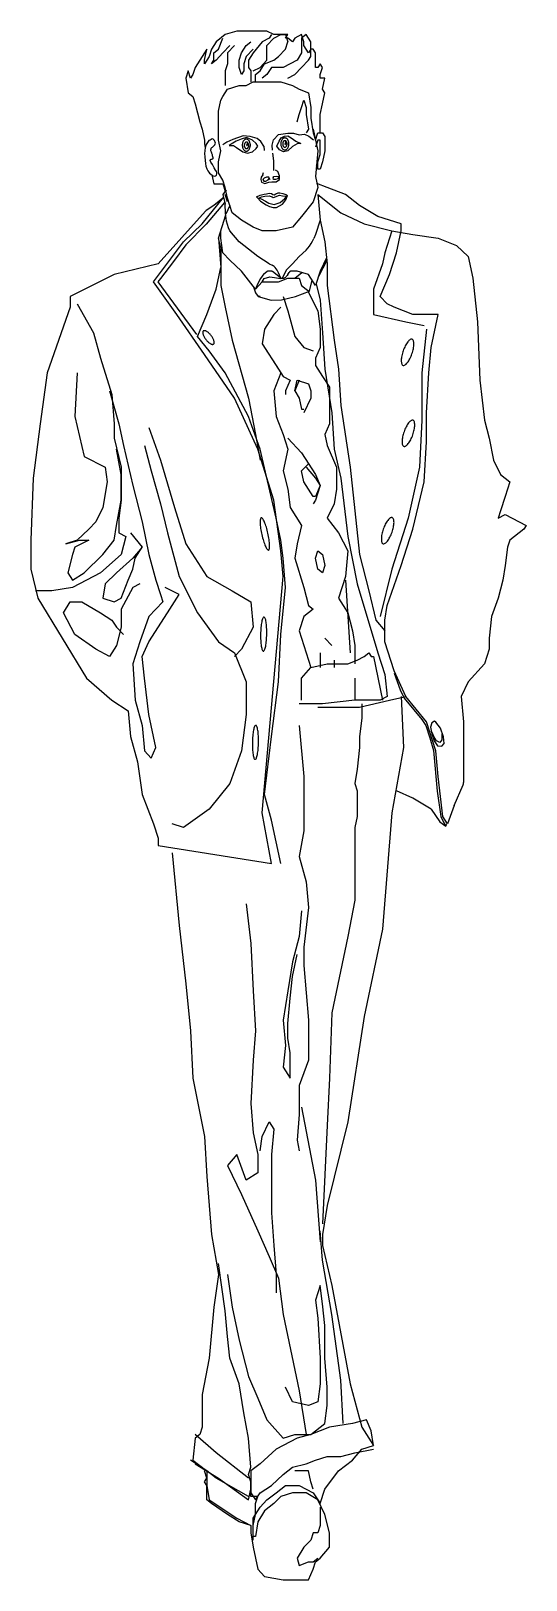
# Model space of a CAD drawing. Header units: millimetres. Extents: x -1628.6 to -1628.04, y 1864.31 to 1866.05.
import ezdxf

# ---------------------------------------------------------------- set-up
doc = ezdxf.new("R2010")
doc.units = ezdxf.units.MM
doc.header["$LTSCALE"] = 10
doc.layers.add('Humanos', color=2, linetype='Continuous')

msp = doc.modelspace()

# ---------------------------------------------------------------- linework, layer by layer
at = {"layer": 'Humanos'}
for p, q in [((-1628.3937, 1866.0413), (-1628.399, 1866.0331)), ((-1628.3833, 1866.0495), (-1628.3937, 1866.0413)), ((-1628.3911, 1866.0331), (-1628.3859, 1866.0454)), ((-1628.3702, 1866.0536), (-1628.3833, 1866.0495)), ((-1628.3572, 1866.0536), (-1628.3702, 1866.0536)), ((-1628.3598, 1866.0372), (-1628.3546, 1866.0413)), ((-1628.3467, 1866.0536), (-1628.3572, 1866.0536)), ((-1628.3415, 1866.0413), (-1628.3519, 1866.029)), ((-1628.3363, 1866.0536), (-1628.3467, 1866.0536)), ((-1628.3337, 1866.0454), (-1628.3415, 1866.0413)), ((-1628.3284, 1866.0495), (-1628.3363, 1866.0536)), ((-1628.3363, 1866.0372), (-1628.3284, 1866.0454)), ((-1628.3311, 1866.0495), (-1628.3337, 1866.0454)), ((-1628.3258, 1866.0495), (-1628.3284, 1866.0495)), ((-1628.3284, 1866.0454), (-1628.3206, 1866.0495)), ((-1628.3232, 1866.0495), (-1628.3258, 1866.0495)), ((-1628.3206, 1866.0495), (-1628.3232, 1866.0495)), ((-1628.3154, 1866.0495), (-1628.3206, 1866.0495)), ((-1628.3206, 1866.0495), (-1628.3154, 1866.0495)), ((-1628.3154, 1866.0454), (-1628.3128, 1866.0495)), ((-1628.3128, 1866.0495), (-1628.3154, 1866.0495)), ((-1628.3154, 1866.0495), (-1628.3128, 1866.0413)), ((-1628.3128, 1866.0454), (-1628.3154, 1866.0454)), ((-1628.3154, 1866.0331), (-1628.3128, 1866.0413)), ((-1628.3075, 1866.0413), (-1628.3128, 1866.0454)), ((-1628.3049, 1866.0454), (-1628.3075, 1866.0413)), ((-1628.2971, 1866.0495), (-1628.3049, 1866.0454)), ((-1628.2945, 1866.0413), (-1628.2971, 1866.0495)), ((-1628.2919, 1866.0495), (-1628.2971, 1866.0454)), ((-1628.2971, 1866.0454), (-1628.2971, 1866.0372)), ((-1628.2945, 1866.0372), (-1628.2945, 1866.0413)), ((-1628.2893, 1866.0454), (-1628.2919, 1866.0495)), ((-1628.2866, 1866.0413), (-1628.2893, 1866.0454)), ((-1628.2866, 1866.0249), (-1628.2866, 1866.0413)), ((-1628.4068, 1866.029), (-1628.412, 1866.0208)), ((-1628.4068, 1866.0208), (-1628.4042, 1866.0331)), ((-1628.4042, 1866.0331), (-1628.4068, 1866.029)), ((-1628.4016, 1866.0249), (-1628.4068, 1866.0167)), ((-1628.399, 1866.0331), (-1628.4016, 1866.0249)), ((-1628.3964, 1866.029), (-1628.3911, 1866.0331)), ((-1628.3964, 1866.0208), (-1628.3964, 1866.029)), ((-1628.3859, 1866.029), (-1628.3937, 1866.0208)), ((-1628.3781, 1866.0372), (-1628.3859, 1866.029)), ((-1628.3728, 1866.0372), (-1628.3807, 1866.029)), ((-1628.3807, 1866.029), (-1628.3807, 1866.0167)), ((-1628.3676, 1866.0208), (-1628.365, 1866.029)), ((-1628.365, 1866.029), (-1628.3598, 1866.0372)), ((-1628.3598, 1866.0249), (-1628.3624, 1866.0167)), ((-1628.3519, 1866.0331), (-1628.3598, 1866.0249)), ((-1628.3519, 1866.029), (-1628.3572, 1866.0208)), ((-1628.3363, 1866.029), (-1628.3363, 1866.0372)), ((-1628.3363, 1866.0208), (-1628.3363, 1866.029)), ((-1628.3284, 1866.0208), (-1628.3232, 1866.0249)), ((-1628.3232, 1866.0249), (-1628.3154, 1866.0331)), ((-1628.2971, 1866.029), (-1628.3023, 1866.0208)), ((-1628.2971, 1866.0372), (-1628.2971, 1866.029)), ((-1628.2919, 1866.0331), (-1628.2945, 1866.0372)), ((-1628.2893, 1866.029), (-1628.2919, 1866.0331)), ((-1628.2866, 1866.0331), (-1628.2893, 1866.029)), ((-1628.2893, 1866.0208), (-1628.2866, 1866.0249)), ((-1628.284, 1866.0331), (-1628.2866, 1866.0331)), ((-1628.2814, 1866.029), (-1628.284, 1866.0331)), ((-1628.2814, 1866.0249), (-1628.2814, 1866.029)), ((-1628.2814, 1866.0167), (-1628.2814, 1866.0249)), ((-1628.4251, 1866.0085), (-1628.4277, 1866.0003)), ((-1628.4225, 1866.0003), (-1628.4251, 1866.0085)), ((-1628.4172, 1866.0126), (-1628.4199, 1866.0044)), ((-1628.412, 1866.0208), (-1628.4172, 1866.0126)), ((-1628.4068, 1866.0167), (-1628.4068, 1866.0208)), ((-1628.3937, 1866.0208), (-1628.399, 1866.0167)), ((-1628.399, 1866.0167), (-1628.3964, 1866.0208)), ((-1628.3807, 1866.0167), (-1628.3833, 1866.0085)), ((-1628.3833, 1866.0085), (-1628.3833, 1865.9921)), ((-1628.3676, 1866.0126), (-1628.3676, 1866.0208)), ((-1628.365, 1866.0044), (-1628.3676, 1866.0126)), ((-1628.3624, 1866.0085), (-1628.365, 1866.0044)), ((-1628.3624, 1866.0167), (-1628.3624, 1866.0085)), ((-1628.3572, 1866.0208), (-1628.3572, 1866.0126)), ((-1628.3572, 1866.0126), (-1628.3546, 1866.0085)), ((-1628.3546, 1866.0085), (-1628.3546, 1866.0044)), ((-1628.3519, 1866.0085), (-1628.3441, 1866.0126)), ((-1628.3493, 1866.0044), (-1628.3441, 1866.0085)), ((-1628.3441, 1866.0126), (-1628.3363, 1866.0208)), ((-1628.3441, 1866.0085), (-1628.3389, 1866.0167)), ((-1628.3389, 1866.0167), (-1628.3284, 1866.0208)), ((-1628.3311, 1866.0126), (-1628.3363, 1866.0044)), ((-1628.3232, 1866.0126), (-1628.3311, 1866.0126)), ((-1628.318, 1866.0126), (-1628.3232, 1866.0126)), ((-1628.3102, 1866.0167), (-1628.318, 1866.0126)), ((-1628.3023, 1866.0208), (-1628.3102, 1866.0167)), ((-1628.3049, 1866.0044), (-1628.2971, 1866.0126)), ((-1628.2971, 1866.0126), (-1628.2893, 1866.0208)), ((-1628.2814, 1866.0126), (-1628.2814, 1866.0167)), ((-1628.2788, 1866.0126), (-1628.2814, 1866.0126)), ((-1628.2762, 1866.0167), (-1628.2788, 1866.0126)), ((-1628.2736, 1866.0126), (-1628.2762, 1866.0167)), ((-1628.2762, 1866.0044), (-1628.2736, 1866.0126)), ((-1628.4277, 1866.0003), (-1628.4251, 1865.9839)), ((-1628.4199, 1866.0044), (-1628.4225, 1866.0003)), ((-1628.3807, 1865.988), (-1628.3676, 1865.9921)), ((-1628.3676, 1865.9921), (-1628.3598, 1865.9921)), ((-1628.3598, 1865.9921), (-1628.3519, 1865.9962)), ((-1628.3546, 1866.0044), (-1628.3546, 1865.9962)), ((-1628.3519, 1865.9962), (-1628.3467, 1865.9962)), ((-1628.3493, 1865.9962), (-1628.3493, 1866.0044)), ((-1628.3467, 1865.9962), (-1628.3311, 1865.9962)), ((-1628.3363, 1866.0044), (-1628.3415, 1866.0003)), ((-1628.3311, 1865.9962), (-1628.3206, 1865.9962)), ((-1628.3206, 1865.9962), (-1628.3075, 1865.9921)), ((-1628.3128, 1866.0003), (-1628.3049, 1866.0044)), ((-1628.3075, 1865.9921), (-1628.2997, 1865.988)), ((-1628.2762, 1866.0003), (-1628.2762, 1866.0044)), ((-1628.271, 1866.0003), (-1628.2762, 1866.0003)), ((-1628.2736, 1865.988), (-1628.271, 1866.0003)), ((-1628.4251, 1865.9839), (-1628.4199, 1865.9798)), ((-1628.4199, 1865.9798), (-1628.4172, 1865.9715)), ((-1628.4172, 1865.9715), (-1628.412, 1865.951)), ((-1628.3911, 1865.9633), (-1628.3885, 1865.9757)), ((-1628.3885, 1865.9757), (-1628.3859, 1865.9798)), ((-1628.3859, 1865.9798), (-1628.3807, 1865.988)), ((-1628.2997, 1865.988), (-1628.2893, 1865.9839)), ((-1628.2971, 1865.9674), (-1628.2945, 1865.9757)), ((-1628.2945, 1865.9757), (-1628.2919, 1865.9674)), ((-1628.2893, 1865.9839), (-1628.2866, 1865.9674)), ((-1628.2762, 1865.9592), (-1628.2736, 1865.9715)), ((-1628.271, 1865.9839), (-1628.2736, 1865.988)), ((-1628.2736, 1865.9715), (-1628.271, 1865.9839)), ((-1628.3911, 1865.9428), (-1628.3911, 1865.9633)), ((-1628.3023, 1865.951), (-1628.2997, 1865.9592)), ((-1628.2997, 1865.9592), (-1628.2971, 1865.9674)), ((-1628.2919, 1865.9674), (-1628.2919, 1865.9592)), ((-1628.2919, 1865.9592), (-1628.2893, 1865.9428)), ((-1628.2866, 1865.9674), (-1628.2866, 1865.9551)), ((-1628.2866, 1865.9551), (-1628.284, 1865.9387)), ((-1628.2762, 1865.9387), (-1628.2762, 1865.9592)), ((-1628.412, 1865.951), (-1628.4094, 1865.9428)), ((-1628.4094, 1865.9428), (-1628.4068, 1865.9305)), ((-1628.3911, 1865.9305), (-1628.3911, 1865.9428)), ((-1628.3287, 1865.9308), (-1628.3233, 1865.9368)), ((-1628.3233, 1865.9368), (-1628.318, 1865.9377)), ((-1628.318, 1865.9377), (-1628.3127, 1865.9382)), ((-1628.3127, 1865.9382), (-1628.3064, 1865.9382)), ((-1628.3064, 1865.9382), (-1628.2999, 1865.9363)), ((-1628.2999, 1865.9363), (-1628.2937, 1865.9373)), ((-1628.2937, 1865.9373), (-1628.2889, 1865.9349)), ((-1628.2893, 1865.9428), (-1628.2919, 1865.9387)), ((-1628.284, 1865.9428), (-1628.2814, 1865.9305)), ((-1628.284, 1865.9387), (-1628.2814, 1865.9305)), ((-1628.2814, 1865.9305), (-1628.2788, 1865.9387)), ((-1628.2788, 1865.9387), (-1628.2736, 1865.9387)), ((-1628.2736, 1865.9387), (-1628.271, 1865.9346)), ((-1628.4068, 1865.9305), (-1628.4068, 1865.9264)), ((-1628.4068, 1865.9264), (-1628.4061, 1865.9219)), ((-1628.4064, 1865.9185), (-1628.4066, 1865.9153)), ((-1628.4061, 1865.922), (-1628.4064, 1865.9185)), ((-1628.4056, 1865.9233), (-1628.4061, 1865.9211)), ((-1628.4049, 1865.9254), (-1628.4056, 1865.9233)), ((-1628.4043, 1865.9267), (-1628.4049, 1865.9254)), ((-1628.4027, 1865.9287), (-1628.4043, 1865.9267)), ((-1628.4017, 1865.9299), (-1628.4027, 1865.9287)), ((-1628.4002, 1865.9305), (-1628.4017, 1865.9299)), ((-1628.3993, 1865.9313), (-1628.4002, 1865.9305)), ((-1628.3996, 1865.9195), (-1628.3994, 1865.9206)), ((-1628.3996, 1865.9183), (-1628.3996, 1865.9195)), ((-1628.399, 1865.917), (-1628.3996, 1865.9183)), ((-1628.3994, 1865.9206), (-1628.3991, 1865.9213)), ((-1628.3981, 1865.9318), (-1628.3993, 1865.9313)), ((-1628.3991, 1865.9213), (-1628.3984, 1865.922)), ((-1628.3984, 1865.922), (-1628.3978, 1865.9226)), ((-1628.3968, 1865.9317), (-1628.3981, 1865.9318)), ((-1628.3978, 1865.9226), (-1628.3971, 1865.9231)), ((-1628.3971, 1865.9231), (-1628.3966, 1865.9236)), ((-1628.3955, 1865.9299), (-1628.3968, 1865.9317)), ((-1628.3966, 1865.9236), (-1628.3952, 1865.925)), ((-1628.3943, 1865.927), (-1628.3955, 1865.9299)), ((-1628.3952, 1865.925), (-1628.3943, 1865.927)), ((-1628.3885, 1865.9182), (-1628.3911, 1865.9305)), ((-1628.3911, 1865.9059), (-1628.3885, 1865.9182)), ((-1628.3814, 1865.928), (-1628.3859, 1865.9252)), ((-1628.3749, 1865.9312), (-1628.3814, 1865.928)), ((-1628.3765, 1865.926), (-1628.3788, 1865.9245)), ((-1628.3788, 1865.9245), (-1628.3739, 1865.9242)), ((-1628.3709, 1865.9292), (-1628.3765, 1865.926)), ((-1628.3631, 1865.9354), (-1628.3749, 1865.9312)), ((-1628.3739, 1865.9242), (-1628.3707, 1865.9221)), ((-1628.3654, 1865.9316), (-1628.3709, 1865.9292)), ((-1628.3707, 1865.9221), (-1628.3633, 1865.9171)), ((-1628.3592, 1865.9334), (-1628.3654, 1865.9316)), ((-1628.3551, 1865.9345), (-1628.3631, 1865.9354)), ((-1628.3582, 1865.9275), (-1628.3595, 1865.9245)), ((-1628.3595, 1865.9245), (-1628.3571, 1865.9257)), ((-1628.3526, 1865.9304), (-1628.3592, 1865.9334)), ((-1628.3474, 1865.9322), (-1628.3551, 1865.9345)), ((-1628.3486, 1865.9266), (-1628.3526, 1865.9304)), ((-1628.3526, 1865.9171), (-1628.3484, 1865.9209)), ((-1628.3465, 1865.9236), (-1628.3486, 1865.9266)), ((-1628.3484, 1865.9209), (-1628.3465, 1865.9236)), ((-1628.3432, 1865.9289), (-1628.3474, 1865.9322)), ((-1628.3399, 1865.9238), (-1628.3432, 1865.9289)), ((-1628.3399, 1865.9238), (-1628.3393, 1865.9186)), ((-1628.3302, 1865.9247), (-1628.3287, 1865.9308)), ((-1628.3299, 1865.9191), (-1628.3302, 1865.9247)), ((-1628.3251, 1865.9235), (-1628.3225, 1865.9294)), ((-1628.3221, 1865.9193), (-1628.3251, 1865.9235)), ((-1628.3225, 1865.9294), (-1628.3202, 1865.933)), ((-1628.3174, 1865.9173), (-1628.3221, 1865.9193)), ((-1628.3202, 1865.933), (-1628.3166, 1865.935)), ((-1628.3128, 1865.9184), (-1628.3174, 1865.9173)), ((-1628.3166, 1865.935), (-1628.3128, 1865.9353)), ((-1628.3151, 1865.9291), (-1628.316, 1865.9256)), ((-1628.316, 1865.9256), (-1628.3136, 1865.9276)), ((-1628.3128, 1865.9353), (-1628.3089, 1865.933)), ((-1628.3074, 1865.9232), (-1628.3128, 1865.9184)), ((-1628.3089, 1865.933), (-1628.3036, 1865.9294)), ((-1628.3021, 1865.9262), (-1628.3074, 1865.9232)), ((-1628.3036, 1865.9294), (-1628.2981, 1865.9267)), ((-1628.2981, 1865.9267), (-1628.3021, 1865.9262)), ((-1628.2889, 1865.9349), (-1628.2836, 1865.9308)), ((-1628.2814, 1865.9305), (-1628.2788, 1865.9182)), ((-1628.2788, 1865.9305), (-1628.2814, 1865.9223)), ((-1628.2788, 1865.9182), (-1628.2814, 1865.8895)), ((-1628.2762, 1865.9305), (-1628.2788, 1865.9305)), ((-1628.2762, 1865.9223), (-1628.2762, 1865.9305)), ((-1628.2762, 1865.9141), (-1628.2762, 1865.9223)), ((-1628.271, 1865.9182), (-1628.2736, 1865.9059)), ((-1628.271, 1865.9346), (-1628.271, 1865.9264)), ((-1628.271, 1865.9264), (-1628.271, 1865.9182)), ((-1628.4066, 1865.9153), (-1628.4064, 1865.9114)), ((-1628.4064, 1865.9114), (-1628.4061, 1865.9075)), ((-1628.4061, 1865.9075), (-1628.4057, 1865.9042)), ((-1628.4057, 1865.9042), (-1628.4052, 1865.9011)), ((-1628.4052, 1865.9011), (-1628.4042, 1865.8982)), ((-1628.4003, 1865.9076), (-1628.3999, 1865.9085)), ((-1628.3997, 1865.9055), (-1628.4003, 1865.9076)), ((-1628.3999, 1865.9085), (-1628.3992, 1865.9089)), ((-1628.3978, 1865.9031), (-1628.3997, 1865.9055)), ((-1628.3992, 1865.9089), (-1628.3984, 1865.9091)), ((-1628.3986, 1865.9159), (-1628.399, 1865.917)), ((-1628.3984, 1865.9155), (-1628.3986, 1865.9159)), ((-1628.3981, 1865.9146), (-1628.3984, 1865.9155)), ((-1628.3984, 1865.9091), (-1628.3978, 1865.9092)), ((-1628.3979, 1865.9138), (-1628.3981, 1865.9146)), ((-1628.3976, 1865.9127), (-1628.3979, 1865.9138)), ((-1628.3978, 1865.9092), (-1628.3973, 1865.9093)), ((-1628.3967, 1865.9007), (-1628.3978, 1865.9031)), ((-1628.3973, 1865.9117), (-1628.3976, 1865.9127)), ((-1628.3973, 1865.9114), (-1628.3973, 1865.9117)), ((-1628.3972, 1865.9111), (-1628.3973, 1865.9114)), ((-1628.3973, 1865.9093), (-1628.3971, 1865.9098)), ((-1628.3971, 1865.9107), (-1628.3972, 1865.9111)), ((-1628.397, 1865.9105), (-1628.3971, 1865.9107)), ((-1628.3971, 1865.9098), (-1628.397, 1865.9105)), ((-1628.3957, 1865.8991), (-1628.3967, 1865.9007)), ((-1628.3911, 1865.8936), (-1628.3911, 1865.9059)), ((-1628.3633, 1865.9171), (-1628.3582, 1865.9159)), ((-1628.3582, 1865.9159), (-1628.3526, 1865.9171)), ((-1628.3299, 1865.9158), (-1628.3287, 1865.907)), ((-1628.3287, 1865.907), (-1628.329, 1865.8991)), ((-1628.2804, 1865.9009), (-1628.2762, 1865.9141)), ((-1628.2788, 1865.8977), (-1628.2788, 1865.9059)), ((-1628.2736, 1865.9059), (-1628.2762, 1865.8977)), ((-1628.4042, 1865.8982), (-1628.4031, 1865.8959)), ((-1628.4031, 1865.8959), (-1628.4018, 1865.8941)), ((-1628.4018, 1865.8941), (-1628.4011, 1865.8931)), ((-1628.4011, 1865.8931), (-1628.3996, 1865.8919)), ((-1628.3996, 1865.8919), (-1628.3981, 1865.891)), ((-1628.3985, 1865.8912), (-1628.3964, 1865.8812)), ((-1628.3981, 1865.891), (-1628.3968, 1865.8903)), ((-1628.3968, 1865.8903), (-1628.3956, 1865.8899)), ((-1628.3952, 1865.8981), (-1628.3957, 1865.8991)), ((-1628.3956, 1865.8899), (-1628.3944, 1865.8902)), ((-1628.3951, 1865.8978), (-1628.3952, 1865.8981)), ((-1628.3945, 1865.8966), (-1628.3951, 1865.8978)), ((-1628.394, 1865.8963), (-1628.3945, 1865.8966)), ((-1628.3944, 1865.8902), (-1628.3933, 1865.891)), ((-1628.3933, 1865.8952), (-1628.394, 1865.8963)), ((-1628.3927, 1865.8936), (-1628.3933, 1865.8952)), ((-1628.3933, 1865.891), (-1628.3928, 1865.8924)), ((-1628.3928, 1865.8924), (-1628.3927, 1865.8936)), ((-1628.3859, 1865.8853), (-1628.3911, 1865.8936)), ((-1628.3833, 1865.8771), (-1628.3859, 1865.8853)), ((-1628.3429, 1865.8888), (-1628.3432, 1865.886)), ((-1628.3432, 1865.886), (-1628.3423, 1865.8828)), ((-1628.3408, 1865.8911), (-1628.3429, 1865.8888)), ((-1628.3408, 1865.8911), (-1628.3402, 1865.8939)), ((-1628.3393, 1865.8874), (-1628.3408, 1865.886)), ((-1628.3408, 1865.886), (-1628.3399, 1865.8841)), ((-1628.3399, 1865.8841), (-1628.3376, 1865.8841)), ((-1628.3367, 1865.8888), (-1628.3393, 1865.8874)), ((-1628.3376, 1865.8841), (-1628.3349, 1865.8855)), ((-1628.334, 1865.8888), (-1628.3367, 1865.8888)), ((-1628.3349, 1865.8855), (-1628.3334, 1865.8874)), ((-1628.3343, 1865.8828), (-1628.3307, 1865.8832)), ((-1628.3328, 1865.8855), (-1628.334, 1865.8888)), ((-1628.3307, 1865.8832), (-1628.3257, 1865.8832)), ((-1628.329, 1865.886), (-1628.3293, 1865.8883)), ((-1628.329, 1865.8991), (-1628.329, 1865.8963)), ((-1628.329, 1865.8879), (-1628.3287, 1865.8893)), ((-1628.3266, 1865.886), (-1628.329, 1865.886)), ((-1628.3287, 1865.8893), (-1628.3251, 1865.8897)), ((-1628.3239, 1865.8949), (-1628.3266, 1865.8967)), ((-1628.3239, 1865.8869), (-1628.3266, 1865.886)), ((-1628.3257, 1865.8832), (-1628.3221, 1865.886)), ((-1628.3251, 1865.8897), (-1628.323, 1865.8893)), ((-1628.3219, 1865.8902), (-1628.3239, 1865.8949)), ((-1628.323, 1865.8893), (-1628.3239, 1865.8869)), ((-1628.3221, 1865.886), (-1628.3219, 1865.8902)), ((-1628.2814, 1865.8895), (-1628.2788, 1865.8771)), ((-1628.2762, 1865.8977), (-1628.2788, 1865.8977)), ((-1628.4094, 1865.8361), (-1628.3852, 1865.8657)), ((-1628.3964, 1865.8812), (-1628.3859, 1865.8812)), ((-1628.3859, 1865.8812), (-1628.3833, 1865.873)), ((-1628.3824, 1865.8744), (-1628.3859, 1865.8689)), ((-1628.3859, 1865.8689), (-1628.3836, 1865.8582)), ((-1628.3807, 1865.8648), (-1628.3833, 1865.8771)), ((-1628.3807, 1865.8607), (-1628.3833, 1865.8689)), ((-1628.3482, 1865.8664), (-1628.3441, 1865.8683)), ((-1628.3467, 1865.8648), (-1628.3482, 1865.8664)), ((-1628.3456, 1865.865), (-1628.3425, 1865.8663)), ((-1628.3441, 1865.8683), (-1628.3395, 1865.8694)), ((-1628.3425, 1865.8663), (-1628.3387, 1865.8673)), ((-1628.3423, 1865.8828), (-1628.3388, 1865.8814)), ((-1628.3395, 1865.8694), (-1628.3368, 1865.8699)), ((-1628.3388, 1865.8814), (-1628.3343, 1865.8828)), ((-1628.3387, 1865.8673), (-1628.3338, 1865.8674)), ((-1628.3368, 1865.8699), (-1628.3336, 1865.8704)), ((-1628.3338, 1865.8674), (-1628.3304, 1865.8663)), ((-1628.3336, 1865.8704), (-1628.3313, 1865.8703)), ((-1628.3313, 1865.8703), (-1628.3297, 1865.8689)), ((-1628.3304, 1865.8663), (-1628.3291, 1865.8656)), ((-1628.3297, 1865.8689), (-1628.3282, 1865.8687)), ((-1628.3291, 1865.8656), (-1628.3278, 1865.8659)), ((-1628.3282, 1865.8687), (-1628.3263, 1865.8698)), ((-1628.3278, 1865.8659), (-1628.3252, 1865.8672)), ((-1628.3263, 1865.8698), (-1628.3236, 1865.8709)), ((-1628.3252, 1865.8672), (-1628.3222, 1865.8682)), ((-1628.3236, 1865.8709), (-1628.3216, 1865.8709)), ((-1628.3222, 1865.8682), (-1628.3187, 1865.8675)), ((-1628.3216, 1865.8709), (-1628.3185, 1865.8701)), ((-1628.3187, 1865.8675), (-1628.3156, 1865.8671)), ((-1628.3185, 1865.8701), (-1628.3151, 1865.8689)), ((-1628.316, 1865.8646), (-1628.3141, 1865.8667)), ((-1628.3156, 1865.8671), (-1628.314, 1865.8666)), ((-1628.3151, 1865.8689), (-1628.313, 1865.8679)), ((-1628.3149, 1865.8631), (-1628.313, 1865.8679)), ((-1628.2788, 1865.8771), (-1628.284, 1865.8607)), ((-1628.2684, 1865.8771), (-1628.2798, 1865.8816)), ((-1628.2788, 1865.8689), (-1628.2527, 1865.8484)), ((-1628.2788, 1865.8689), (-1628.2762, 1865.8402)), ((-1628.2475, 1865.8689), (-1628.2684, 1865.8771)), ((-1628.2318, 1865.8566), (-1628.2475, 1865.8689)), ((-1628.459, 1865.7909), (-1628.4055, 1865.8503)), ((-1628.384, 1865.8599), (-1628.4049, 1865.8355)), ((-1628.3964, 1865.8566), (-1628.4049, 1865.8509)), ((-1628.3859, 1865.8648), (-1628.3964, 1865.8566)), ((-1628.3829, 1865.848), (-1628.3836, 1865.8582)), ((-1628.3781, 1865.8566), (-1628.3828, 1865.8467)), ((-1628.3755, 1865.8484), (-1628.3807, 1865.8648)), ((-1628.365, 1865.8402), (-1628.3755, 1865.8484)), ((-1628.3467, 1865.8648), (-1628.3436, 1865.8617)), ((-1628.345, 1865.8648), (-1628.3428, 1865.8641)), ((-1628.3436, 1865.8617), (-1628.3371, 1865.8574)), ((-1628.3428, 1865.8641), (-1628.3379, 1865.8614)), ((-1628.3379, 1865.8614), (-1628.3342, 1865.8591)), ((-1628.3371, 1865.8574), (-1628.3334, 1865.8555)), ((-1628.3342, 1865.8591), (-1628.3282, 1865.8578)), ((-1628.3334, 1865.8555), (-1628.3292, 1865.8543)), ((-1628.3292, 1865.8543), (-1628.3253, 1865.8542)), ((-1628.3282, 1865.8578), (-1628.3213, 1865.8602)), ((-1628.3253, 1865.8542), (-1628.3186, 1865.858)), ((-1628.3213, 1865.8602), (-1628.316, 1865.8646)), ((-1628.3186, 1865.858), (-1628.3149, 1865.8631)), ((-1628.284, 1865.8607), (-1628.2971, 1865.8443)), ((-1628.2527, 1865.8484), (-1628.2266, 1865.8361)), ((-1628.2109, 1865.8443), (-1628.2318, 1865.8566)), ((-1628.4303, 1865.8156), (-1628.4094, 1865.8361)), ((-1628.4049, 1865.8355), (-1628.428, 1865.8124)), ((-1628.3911, 1865.8197), (-1628.3827, 1865.8461)), ((-1628.3819, 1865.8389), (-1628.3829, 1865.848)), ((-1628.3797, 1865.8315), (-1628.3819, 1865.8389)), ((-1628.3781, 1865.8279), (-1628.3797, 1865.8315)), ((-1628.3519, 1865.832), (-1628.365, 1865.8402)), ((-1628.3415, 1865.8279), (-1628.3519, 1865.832)), ((-1628.3075, 1865.832), (-1628.3258, 1865.8279)), ((-1628.2971, 1865.8443), (-1628.3075, 1865.832)), ((-1628.2762, 1865.8402), (-1628.2814, 1865.8238)), ((-1628.2762, 1865.8402), (-1628.271, 1865.8156)), ((-1628.2266, 1865.8361), (-1628.1952, 1865.8279)), ((-1628.1848, 1865.8361), (-1628.2109, 1865.8443)), ((-1628.1848, 1865.8279), (-1628.1848, 1865.8361)), ((-1628.4643, 1865.7704), (-1628.4303, 1865.8156)), ((-1628.3911, 1865.8197), (-1628.3885, 1865.7868)), ((-1628.3885, 1865.8094), (-1628.3911, 1865.8197)), ((-1628.3885, 1865.8197), (-1628.3885, 1865.8279)), ((-1628.3859, 1865.8033), (-1628.3885, 1865.8197)), ((-1628.3676, 1865.8156), (-1628.3781, 1865.8279)), ((-1628.3572, 1865.8074), (-1628.3676, 1865.8156)), ((-1628.3258, 1865.8279), (-1628.3415, 1865.8279)), ((-1628.2814, 1865.8238), (-1628.2832, 1865.8195)), ((-1628.271, 1865.8156), (-1628.2684, 1865.7909)), ((-1628.1952, 1865.8279), (-1628.2031, 1865.8033)), ((-1628.1952, 1865.8279), (-1628.1717, 1865.8238)), ((-1628.19, 1865.8033), (-1628.1848, 1865.8279)), ((-1628.1717, 1865.8238), (-1628.143, 1865.8197)), ((-1628.143, 1865.8197), (-1628.1221, 1865.8115)), ((-1628.428, 1865.8124), (-1628.4417, 1865.7934)), ((-1628.3885, 1865.8094), (-1628.3885, 1865.7663)), ((-1628.3781, 1865.795), (-1628.3859, 1865.8033)), ((-1628.3467, 1865.7992), (-1628.3572, 1865.8074)), ((-1628.3337, 1865.7909), (-1628.3467, 1865.7992)), ((-1628.2997, 1865.7992), (-1628.3075, 1865.7909)), ((-1628.2997, 1865.7992), (-1628.292, 1865.8064)), ((-1628.2691, 1865.7977), (-1628.2762, 1865.7827)), ((-1628.2031, 1865.8033), (-1628.2057, 1865.7909)), ((-1628.1978, 1865.7786), (-1628.19, 1865.8033)), ((-1628.1221, 1865.8115), (-1628.109, 1865.7992)), ((-1628.109, 1865.7992), (-1628.1038, 1865.7745)), ((-1628.5087, 1865.7786), (-1628.5583, 1865.754)), ((-1628.459, 1865.7909), (-1628.5087, 1865.7786)), ((-1628.4417, 1865.7934), (-1628.4564, 1865.7744)), ((-1628.3937, 1865.7622), (-1628.3885, 1865.7868)), ((-1628.365, 1865.7827), (-1628.3781, 1865.795)), ((-1628.3493, 1865.7622), (-1628.365, 1865.7827)), ((-1628.3398, 1865.7794), (-1628.3435, 1865.7744)), ((-1628.3398, 1865.7794), (-1628.3364, 1865.7821)), ((-1628.3317, 1865.7827), (-1628.3347, 1865.7827)), ((-1628.3337, 1865.7909), (-1628.3305, 1865.7893)), ((-1628.3267, 1865.7794), (-1628.3301, 1865.7821)), ((-1628.3206, 1865.7745), (-1628.3267, 1865.7794)), ((-1628.3206, 1865.7745), (-1628.3232, 1865.7806)), ((-1628.314, 1865.7842), (-1628.3189, 1865.7745)), ((-1628.3075, 1865.7909), (-1628.314, 1865.7842)), ((-1628.3128, 1865.7786), (-1628.3133, 1865.7778)), ((-1628.3128, 1865.7786), (-1628.3112, 1865.7811)), ((-1628.3023, 1865.7827), (-1628.3086, 1865.7827)), ((-1628.3049, 1865.7745), (-1628.2967, 1865.781)), ((-1628.2893, 1865.7786), (-1628.3023, 1865.7827)), ((-1628.2814, 1865.7663), (-1628.2893, 1865.7786)), ((-1628.2762, 1865.7827), (-1628.2814, 1865.7663)), ((-1628.2687, 1865.7944), (-1628.2782, 1865.7766)), ((-1628.2684, 1865.7909), (-1628.2684, 1865.7663)), ((-1628.2057, 1865.7909), (-1628.2161, 1865.7622)), ((-1628.2083, 1865.754), (-1628.1978, 1865.7786)), ((-1628.4381, 1865.7335), (-1628.4643, 1865.7704)), ((-1628.4564, 1865.7744), (-1628.4595, 1865.7703)), ((-1628.4595, 1865.7703), (-1628.4159, 1865.7109)), ((-1628.4042, 1865.7335), (-1628.3937, 1865.7622)), ((-1628.3885, 1865.7663), (-1628.3833, 1865.7417)), ((-1628.3514, 1865.7649), (-1628.349, 1865.7579)), ((-1628.3415, 1865.7704), (-1628.3493, 1865.7622)), ((-1628.3471, 1865.7678), (-1628.3493, 1865.7622)), ((-1628.3435, 1865.7744), (-1628.3471, 1865.7678)), ((-1628.3415, 1865.7704), (-1628.3393, 1865.7744)), ((-1628.3415, 1865.7704), (-1628.3232, 1865.7704)), ((-1628.3393, 1865.7744), (-1628.333, 1865.7761)), ((-1628.333, 1865.7761), (-1628.3277, 1865.7752)), ((-1628.3277, 1865.7752), (-1628.3209, 1865.7744)), ((-1628.3232, 1865.7704), (-1628.3128, 1865.7745)), ((-1628.3206, 1865.7745), (-1628.3184, 1865.7745)), ((-1628.3128, 1865.7745), (-1628.3049, 1865.7745)), ((-1628.3102, 1865.7745), (-1628.3075, 1865.7745)), ((-1628.3075, 1865.7745), (-1628.2997, 1865.7745)), ((-1628.2997, 1865.7745), (-1628.2971, 1865.7663)), ((-1628.2971, 1865.7663), (-1628.2919, 1865.7622)), ((-1628.2919, 1865.7622), (-1628.2883, 1865.7594)), ((-1628.2882, 1865.7599), (-1628.2852, 1865.7723)), ((-1628.2808, 1865.7681), (-1628.2762, 1865.7499)), ((-1628.2684, 1865.7663), (-1628.2605, 1865.7047)), ((-1628.2161, 1865.7622), (-1628.2161, 1865.7335)), ((-1628.1038, 1865.7745), (-1628.0986, 1865.7253)), ((-1628.5583, 1865.754), (-1628.5583, 1865.7417)), ((-1628.5505, 1865.7458), (-1628.5322, 1865.713)), ((-1628.349, 1865.7579), (-1628.3462, 1865.7538)), ((-1628.3441, 1865.754), (-1628.3467, 1865.754)), ((-1628.3462, 1865.7538), (-1628.3314, 1865.7498)), ((-1628.3314, 1865.7498), (-1628.32, 1865.7501)), ((-1628.32, 1865.7501), (-1628.3039, 1865.7538)), ((-1628.318, 1865.754), (-1628.3128, 1865.7376)), ((-1628.3039, 1865.7538), (-1628.2882, 1865.7599)), ((-1628.2898, 1865.7593), (-1628.2788, 1865.7376)), ((-1628.2762, 1865.7499), (-1628.2736, 1865.713)), ((-1628.2004, 1865.7458), (-1628.2083, 1865.754)), ((-1628.1926, 1865.7417), (-1628.2004, 1865.7458)), ((-1628.5583, 1865.7417), (-1628.5844, 1865.6678)), ((-1628.4068, 1865.6883), (-1628.4381, 1865.7335)), ((-1628.4146, 1865.7088), (-1628.4042, 1865.7335)), ((-1628.3833, 1865.7417), (-1628.3755, 1865.7047)), ((-1628.3284, 1865.7335), (-1628.3389, 1865.7171)), ((-1628.3206, 1865.7417), (-1628.3284, 1865.7335)), ((-1628.3128, 1865.7376), (-1628.3049, 1865.7088)), ((-1628.2788, 1865.7376), (-1628.2762, 1865.7171)), ((-1628.2161, 1865.7335), (-1628.1796, 1865.7253)), ((-1628.1717, 1865.7335), (-1628.1926, 1865.7417)), ((-1628.156, 1865.7335), (-1628.1717, 1865.7335)), ((-1628.143, 1865.7335), (-1628.156, 1865.7335)), ((-1628.1456, 1865.7212), (-1628.143, 1865.7335)), ((-1628.5322, 1865.713), (-1628.5243, 1865.6842)), ((-1628.4016, 1865.6924), (-1628.4146, 1865.7088)), ((-1628.3389, 1865.7171), (-1628.3415, 1865.7006)), ((-1628.3049, 1865.7088), (-1628.2945, 1865.6965)), ((-1628.2762, 1865.7171), (-1628.2762, 1865.6965)), ((-1628.2736, 1865.713), (-1628.271, 1865.6719)), ((-1628.1796, 1865.7253), (-1628.1587, 1865.7212)), ((-1628.156, 1865.7171), (-1628.1613, 1865.6678)), ((-1628.1508, 1865.6965), (-1628.1456, 1865.7212)), ((-1628.0986, 1865.7253), (-1628.096, 1865.6596)), ((-1628.3833, 1865.6678), (-1628.4016, 1865.6924)), ((-1628.3755, 1865.7047), (-1628.3572, 1865.6391)), ((-1628.3415, 1865.7006), (-1628.3232, 1865.6719)), ((-1628.3389, 1865.6965), (-1628.3258, 1865.676)), ((-1628.2945, 1865.6965), (-1628.284, 1865.6924)), ((-1628.2762, 1865.6965), (-1628.2814, 1865.6842)), ((-1628.2605, 1865.7047), (-1628.2553, 1865.6719)), ((-1628.1534, 1865.6678), (-1628.1508, 1865.6965)), ((-1628.5243, 1865.6842), (-1628.5113, 1865.6432)), ((-1628.3728, 1865.6391), (-1628.4068, 1865.6883)), ((-1628.3258, 1865.676), (-1628.318, 1865.6637)), ((-1628.2814, 1865.6842), (-1628.2814, 1865.676)), ((-1628.2814, 1865.676), (-1628.2736, 1865.6637)), ((-1628.5844, 1865.6678), (-1628.5923, 1865.6103)), ((-1628.5505, 1865.6678), (-1628.5531, 1865.6185)), ((-1628.3572, 1865.6185), (-1628.3833, 1865.6678)), ((-1628.3206, 1865.6678), (-1628.3284, 1865.6473)), ((-1628.3232, 1865.6719), (-1628.3206, 1865.6678)), ((-1628.318, 1865.6637), (-1628.3102, 1865.6596)), ((-1628.3102, 1865.6596), (-1628.3154, 1865.6473)), ((-1628.3049, 1865.6473), (-1628.3023, 1865.6596)), ((-1628.2997, 1865.6596), (-1628.3049, 1865.6473)), ((-1628.3023, 1865.6596), (-1628.2893, 1865.6555)), ((-1628.2736, 1865.6637), (-1628.2658, 1865.6514)), ((-1628.271, 1865.6719), (-1628.2631, 1865.6227)), ((-1628.2553, 1865.6719), (-1628.2527, 1865.6309)), ((-1628.1613, 1865.6678), (-1628.1613, 1865.6144)), ((-1628.156, 1865.6227), (-1628.1534, 1865.6678)), ((-1628.096, 1865.6596), (-1628.0907, 1865.6144)), ((-1628.5139, 1865.6473), (-1628.5034, 1865.6103)), ((-1628.5113, 1865.6432), (-1628.5087, 1865.6103)), ((-1628.3467, 1865.5816), (-1628.3728, 1865.6391)), ((-1628.3572, 1865.6391), (-1628.3493, 1865.598)), ((-1628.3284, 1865.6473), (-1628.3258, 1865.6185)), ((-1628.3154, 1865.6473), (-1628.3154, 1865.6432)), ((-1628.3049, 1865.6473), (-1628.2997, 1865.6391)), ((-1628.2997, 1865.6391), (-1628.2971, 1865.6268)), ((-1628.2866, 1865.6391), (-1628.2945, 1865.6227)), ((-1628.2893, 1865.6555), (-1628.2866, 1865.6473)), ((-1628.2866, 1865.6473), (-1628.2866, 1865.6391)), ((-1628.2658, 1865.6514), (-1628.2658, 1865.6309)), ((-1628.2971, 1865.6268), (-1628.2945, 1865.6268)), ((-1628.2658, 1865.6309), (-1628.2658, 1865.6103)), ((-1628.2631, 1865.6227), (-1628.2605, 1865.5816)), ((-1628.2527, 1865.6309), (-1628.2422, 1865.5611)), ((-1628.156, 1865.5898), (-1628.156, 1865.6227)), ((-1628.5923, 1865.6103), (-1628.6001, 1865.5488)), ((-1628.5531, 1865.6185), (-1628.5426, 1865.5734)), ((-1628.5087, 1865.6103), (-1628.5087, 1865.5939)), ((-1628.5034, 1865.6103), (-1628.4982, 1865.5857)), ((-1628.4695, 1865.6062), (-1628.4564, 1865.5693)), ((-1628.3441, 1865.5816), (-1628.3572, 1865.6185)), ((-1628.3258, 1865.6185), (-1628.318, 1865.598)), ((-1628.2658, 1865.6103), (-1628.271, 1865.598)), ((-1628.1613, 1865.6144), (-1628.1639, 1865.5611)), ((-1628.0907, 1865.6144), (-1628.0855, 1865.5939)), ((-1628.5087, 1865.5939), (-1628.5008, 1865.5611)), ((-1628.3493, 1865.598), (-1628.3441, 1865.5693)), ((-1628.318, 1865.598), (-1628.3128, 1865.5816)), ((-1628.3128, 1865.5939), (-1628.2971, 1865.5775)), ((-1628.271, 1865.598), (-1628.2684, 1865.5857)), ((-1628.1587, 1865.5447), (-1628.156, 1865.5898)), ((-1628.0855, 1865.5939), (-1628.0803, 1865.5693)), ((-1628.5426, 1865.5734), (-1628.5191, 1865.5611)), ((-1628.5008, 1865.5529), (-1628.5061, 1865.5816)), ((-1628.4982, 1865.5857), (-1628.4878, 1865.5406)), ((-1628.4747, 1865.5857), (-1628.4669, 1865.557)), ((-1628.4564, 1865.5693), (-1628.4408, 1865.5159)), ((-1628.3284, 1865.5241), (-1628.3467, 1865.5816)), ((-1628.3258, 1865.5036), (-1628.3441, 1865.5816)), ((-1628.3128, 1865.5816), (-1628.318, 1865.557)), ((-1628.2971, 1865.5775), (-1628.2814, 1865.5529)), ((-1628.2684, 1865.5857), (-1628.2579, 1865.5611)), ((-1628.2605, 1865.5816), (-1628.2527, 1865.5488)), ((-1628.0803, 1865.5693), (-1628.0725, 1865.5529)), ((-1628.5191, 1865.5611), (-1628.5165, 1865.5447)), ((-1628.5008, 1865.5611), (-1628.5008, 1865.5241)), ((-1628.5008, 1865.5241), (-1628.5008, 1865.5529)), ((-1628.4669, 1865.557), (-1628.4564, 1865.52)), ((-1628.318, 1865.557), (-1628.3128, 1865.5365)), ((-1628.2971, 1865.557), (-1628.2893, 1865.5652)), ((-1628.2945, 1865.5447), (-1628.2971, 1865.557)), ((-1628.2919, 1865.5611), (-1628.2814, 1865.5488)), ((-1628.2814, 1865.5529), (-1628.2762, 1865.5406)), ((-1628.2579, 1865.5611), (-1628.2579, 1865.5365)), ((-1628.2422, 1865.5611), (-1628.237, 1865.5118)), ((-1628.1639, 1865.5611), (-1628.1769, 1865.5036)), ((-1628.0725, 1865.5529), (-1628.062, 1865.5447)), ((-1628.6001, 1865.5488), (-1628.6027, 1865.479)), ((-1628.5165, 1865.5447), (-1628.5217, 1865.5159)), ((-1628.4878, 1865.5406), (-1628.4773, 1865.4995)), ((-1628.3128, 1865.5365), (-1628.3102, 1865.5159)), ((-1628.284, 1865.5282), (-1628.2945, 1865.5447)), ((-1628.2814, 1865.5488), (-1628.2762, 1865.5406)), ((-1628.2762, 1865.5406), (-1628.2814, 1865.5241)), ((-1628.2762, 1865.5406), (-1628.2814, 1865.5282)), ((-1628.2579, 1865.5365), (-1628.2605, 1865.52)), ((-1628.2527, 1865.5488), (-1628.2449, 1865.4831)), ((-1628.1717, 1865.4913), (-1628.1587, 1865.5447)), ((-1628.062, 1865.5447), (-1628.0672, 1865.5282)), ((-1628.5217, 1865.5159), (-1628.5296, 1865.4995)), ((-1628.5061, 1865.4954), (-1628.5008, 1865.5241)), ((-1628.5008, 1865.5241), (-1628.5034, 1865.5036)), ((-1628.4564, 1865.52), (-1628.4486, 1865.4872)), ((-1628.4408, 1865.5159), (-1628.4277, 1865.4749)), ((-1628.3206, 1865.4667), (-1628.3284, 1865.5241)), ((-1628.3102, 1865.5159), (-1628.2971, 1865.4954)), ((-1628.2814, 1865.5282), (-1628.284, 1865.5282)), ((-1628.2814, 1865.5241), (-1628.284, 1865.52)), ((-1628.2605, 1865.52), (-1628.2684, 1865.5036)), ((-1628.0672, 1865.5282), (-1628.0725, 1865.5118)), ((-1628.5296, 1865.4995), (-1628.5374, 1865.4913)), ((-1628.5034, 1865.5036), (-1628.5034, 1865.4872)), ((-1628.4773, 1865.4995), (-1628.4695, 1865.4626)), ((-1628.3206, 1865.479), (-1628.3258, 1865.5036)), ((-1628.2684, 1865.5036), (-1628.2553, 1865.4872)), ((-1628.237, 1865.5118), (-1628.2318, 1865.4626)), ((-1628.1769, 1865.5036), (-1628.1952, 1865.4462)), ((-1628.0725, 1865.5118), (-1628.0751, 1865.5036)), ((-1628.0751, 1865.5036), (-1628.0672, 1865.5077)), ((-1628.0672, 1865.5077), (-1628.0516, 1865.4995)), ((-1628.0516, 1865.4995), (-1628.0437, 1865.4954)), ((-1628.5374, 1865.4913), (-1628.5505, 1865.479)), ((-1628.5087, 1865.479), (-1628.5061, 1865.4954)), ((-1628.5034, 1865.4872), (-1628.4956, 1865.4831)), ((-1628.4956, 1865.4831), (-1628.5008, 1865.4626)), ((-1628.4904, 1865.4872), (-1628.4773, 1865.4708)), ((-1628.4486, 1865.4872), (-1628.4355, 1865.4379)), ((-1628.2971, 1865.4954), (-1628.3023, 1865.4749)), ((-1628.2553, 1865.4872), (-1628.2449, 1865.4667)), ((-1628.2449, 1865.4831), (-1628.2344, 1865.4297)), ((-1628.1848, 1865.4503), (-1628.1717, 1865.4913)), ((-1628.0463, 1865.4913), (-1628.062, 1865.479)), ((-1628.0437, 1865.4954), (-1628.0463, 1865.4913)), ((-1628.6027, 1865.479), (-1628.6027, 1865.4462)), ((-1628.5505, 1865.479), (-1628.5635, 1865.4749)), ((-1628.5635, 1865.4749), (-1628.5479, 1865.479)), ((-1628.5531, 1865.4708), (-1628.5557, 1865.4626)), ((-1628.5374, 1865.479), (-1628.5531, 1865.4708)), ((-1628.5479, 1865.479), (-1628.5374, 1865.479)), ((-1628.5217, 1865.4626), (-1628.5087, 1865.479)), ((-1628.4773, 1865.4708), (-1628.4878, 1865.4585)), ((-1628.4852, 1865.4585), (-1628.4773, 1865.4708)), ((-1628.4277, 1865.4749), (-1628.4042, 1865.4379)), ((-1628.318, 1865.4585), (-1628.3206, 1865.479)), ((-1628.318, 1865.4379), (-1628.3206, 1865.4667)), ((-1628.3023, 1865.4749), (-1628.3049, 1865.4585)), ((-1628.2814, 1865.4585), (-1628.2788, 1865.4667)), ((-1628.2788, 1865.4667), (-1628.2736, 1865.4626)), ((-1628.2449, 1865.4667), (-1628.2475, 1865.4379)), ((-1628.0646, 1865.4708), (-1628.0672, 1865.4503)), ((-1628.062, 1865.479), (-1628.0646, 1865.4708)), ((-1628.6027, 1865.4462), (-1628.5949, 1865.4133)), ((-1628.5557, 1865.4626), (-1628.5609, 1865.4421)), ((-1628.5426, 1865.4421), (-1628.5217, 1865.4626)), ((-1628.5008, 1865.4626), (-1628.5243, 1865.4421)), ((-1628.4878, 1865.4585), (-1628.5061, 1865.4421)), ((-1628.493, 1865.4338), (-1628.4878, 1865.4462)), ((-1628.4878, 1865.4462), (-1628.4852, 1865.4585)), ((-1628.4695, 1865.4626), (-1628.4617, 1865.4338)), ((-1628.3154, 1865.4256), (-1628.318, 1865.4585)), ((-1628.3049, 1865.4585), (-1628.2945, 1865.4256)), ((-1628.2788, 1865.4462), (-1628.2814, 1865.4585)), ((-1628.2736, 1865.4421), (-1628.2788, 1865.4462)), ((-1628.2736, 1865.4626), (-1628.271, 1865.4503)), ((-1628.271, 1865.4503), (-1628.2736, 1865.4421)), ((-1628.2318, 1865.4626), (-1628.2213, 1865.4215)), ((-1628.1952, 1865.4462), (-1628.2083, 1865.3928)), ((-1628.2004, 1865.4051), (-1628.1848, 1865.4503)), ((-1628.0672, 1865.4503), (-1628.0698, 1865.4338)), ((-1628.5609, 1865.4421), (-1628.5557, 1865.4338)), ((-1628.5243, 1865.4421), (-1628.5557, 1865.4256)), ((-1628.5557, 1865.4338), (-1628.5426, 1865.4421)), ((-1628.5191, 1865.4297), (-1628.5217, 1865.4133)), ((-1628.5061, 1865.4421), (-1628.5191, 1865.4297)), ((-1628.5008, 1865.4133), (-1628.493, 1865.4338)), ((-1628.4799, 1865.4297), (-1628.4878, 1865.4256)), ((-1628.4617, 1865.4338), (-1628.4564, 1865.4174)), ((-1628.4355, 1865.4379), (-1628.4146, 1865.3969)), ((-1628.4042, 1865.4379), (-1628.3755, 1865.4215)), ((-1628.3415, 1865.1711), (-1628.318, 1865.4379)), ((-1628.2475, 1865.4379), (-1628.2553, 1865.4133)), ((-1628.2475, 1865.4338), (-1628.2449, 1865.3928)), ((-1628.2344, 1865.4297), (-1628.2109, 1865.3517)), ((-1628.0698, 1865.4338), (-1628.0751, 1865.4133)), ((-1628.5792, 1865.4215), (-1628.5975, 1865.4215)), ((-1628.5949, 1865.4133), (-1628.54, 1865.323)), ((-1628.5557, 1865.4256), (-1628.5792, 1865.4215)), ((-1628.5217, 1865.4133), (-1628.5087, 1865.4092)), ((-1628.5087, 1865.4092), (-1628.5008, 1865.4133)), ((-1628.4878, 1865.4256), (-1628.5008, 1865.401)), ((-1628.4564, 1865.4174), (-1628.4538, 1865.4092)), ((-1628.4355, 1865.4174), (-1628.4512, 1865.4256)), ((-1628.4486, 1865.3969), (-1628.4355, 1865.4174)), ((-1628.3755, 1865.4215), (-1628.3546, 1865.4092)), ((-1628.3206, 1865.3723), (-1628.3154, 1865.4256)), ((-1628.2945, 1865.4256), (-1628.2893, 1865.4051)), ((-1628.2553, 1865.4133), (-1628.2449, 1865.3969)), ((-1628.2213, 1865.4215), (-1628.2135, 1865.3887)), ((-1628.0751, 1865.4133), (-1628.0829, 1865.3928)), ((-1628.5661, 1865.3969), (-1628.5583, 1865.4092)), ((-1628.5531, 1865.3723), (-1628.5661, 1865.3969)), ((-1628.5583, 1865.4092), (-1628.5452, 1865.4092)), ((-1628.5452, 1865.4092), (-1628.5243, 1865.3969)), ((-1628.5243, 1865.3969), (-1628.5113, 1865.3887)), ((-1628.5008, 1865.401), (-1628.5008, 1865.3805)), ((-1628.4538, 1865.4092), (-1628.4695, 1865.3928)), ((-1628.4695, 1865.3641), (-1628.4486, 1865.3969)), ((-1628.4146, 1865.3969), (-1628.3911, 1865.3641)), ((-1628.3546, 1865.4092), (-1628.3519, 1865.3805)), ((-1628.284, 1865.401), (-1628.2945, 1865.3928)), ((-1628.2893, 1865.4051), (-1628.284, 1865.401)), ((-1628.2449, 1865.3969), (-1628.2396, 1865.3764)), ((-1628.2031, 1865.3887), (-1628.2004, 1865.4051)), ((-1628.5113, 1865.3887), (-1628.5061, 1865.3805)), ((-1628.5008, 1865.3805), (-1628.5061, 1865.36)), ((-1628.5061, 1865.3805), (-1628.4982, 1865.3723)), ((-1628.4695, 1865.3928), (-1628.4799, 1865.3641)), ((-1628.3519, 1865.3805), (-1628.365, 1865.3559)), ((-1628.2945, 1865.3928), (-1628.2997, 1865.3764)), ((-1628.2997, 1865.3764), (-1628.2919, 1865.3517)), ((-1628.2449, 1865.3928), (-1628.2422, 1865.3517)), ((-1628.2396, 1865.3764), (-1628.237, 1865.36)), ((-1628.2135, 1865.3887), (-1628.2031, 1865.3764)), ((-1628.2031, 1865.3641), (-1628.2031, 1865.3887)), ((-1628.0829, 1865.3928), (-1628.0855, 1865.3682)), ((-1628.5296, 1865.3559), (-1628.5531, 1865.3723)), ((-1628.5061, 1865.36), (-1628.5139, 1865.3476)), ((-1628.4799, 1865.3641), (-1628.4878, 1865.3394)), ((-1628.4773, 1865.3476), (-1628.4695, 1865.3641)), ((-1628.3911, 1865.3641), (-1628.3728, 1865.3517)), ((-1628.3232, 1865.3189), (-1628.3206, 1865.3723)), ((-1628.271, 1865.3682), (-1628.2631, 1865.36)), ((-1628.237, 1865.36), (-1628.237, 1865.3394)), ((-1628.1926, 1865.3312), (-1628.2031, 1865.3641)), ((-1628.0855, 1865.3682), (-1628.0855, 1865.3559)), ((-1628.5139, 1865.3476), (-1628.5296, 1865.3559)), ((-1628.4747, 1865.323), (-1628.4773, 1865.3476)), ((-1628.365, 1865.3559), (-1628.3728, 1865.3476)), ((-1628.3728, 1865.3517), (-1628.3598, 1865.3189)), ((-1628.2919, 1865.3517), (-1628.2866, 1865.3353)), ((-1628.2762, 1865.3517), (-1628.2762, 1865.3435)), ((-1628.2762, 1865.3435), (-1628.2762, 1865.3353)), ((-1628.2605, 1865.3435), (-1628.2605, 1865.3353)), ((-1628.2449, 1865.3394), (-1628.2344, 1865.3435)), ((-1628.2344, 1865.3435), (-1628.2266, 1865.3476)), ((-1628.2266, 1865.3476), (-1628.2213, 1865.3517)), ((-1628.2213, 1865.3517), (-1628.2187, 1865.3476)), ((-1628.2187, 1865.3476), (-1628.2161, 1865.3476)), ((-1628.2161, 1865.3476), (-1628.2057, 1865.2984)), ((-1628.2109, 1865.3517), (-1628.2031, 1865.3271)), ((-1628.0855, 1865.3559), (-1628.0907, 1865.3394)), ((-1628.4878, 1865.3394), (-1628.4852, 1865.2984)), ((-1628.2971, 1865.323), (-1628.2866, 1865.3353)), ((-1628.2866, 1865.3353), (-1628.2684, 1865.3394)), ((-1628.2684, 1865.3394), (-1628.2579, 1865.3394)), ((-1628.2579, 1865.3394), (-1628.2449, 1865.3394)), ((-1628.2031, 1865.3271), (-1628.2004, 1865.3025)), ((-1628.1796, 1865.3025), (-1628.1926, 1865.3312)), ((-1628.1925, 1865.3287), (-1628.186, 1865.31)), ((-1628.0907, 1865.3394), (-1628.109, 1865.3189)), ((-1628.54, 1865.323), (-1628.5113, 1865.2984)), ((-1628.4695, 1865.282), (-1628.4747, 1865.323)), ((-1628.3598, 1865.3189), (-1628.3598, 1865.282)), ((-1628.3311, 1865.2573), (-1628.3232, 1865.3189)), ((-1628.2971, 1865.2984), (-1628.2971, 1865.323)), ((-1628.237, 1865.323), (-1628.237, 1865.2984)), ((-1628.186, 1865.31), (-1628.1814, 1865.3004)), ((-1628.109, 1865.3189), (-1628.1169, 1865.3025)), ((-1628.5113, 1865.2984), (-1628.493, 1865.2861)), ((-1628.4852, 1865.2984), (-1628.4773, 1865.2697)), ((-1628.2736, 1865.2943), (-1628.2997, 1865.2943)), ((-1628.2788, 1865.2902), (-1628.2318, 1865.2902)), ((-1628.237, 1865.2984), (-1628.2736, 1865.2943)), ((-1628.2083, 1865.2984), (-1628.237, 1865.2984)), ((-1628.2318, 1865.2902), (-1628.1978, 1865.2984)), ((-1628.2292, 1865.2943), (-1628.2292, 1865.2779)), ((-1628.2004, 1865.3025), (-1628.2083, 1865.2984)), ((-1628.1978, 1865.2984), (-1628.1796, 1865.3025)), ((-1628.1848, 1865.3025), (-1628.1822, 1865.245)), ((-1628.1814, 1865.3004), (-1628.1615, 1865.2763)), ((-1628.156, 1865.2738), (-1628.1796, 1865.3025)), ((-1628.1169, 1865.3025), (-1628.1143, 1865.2738)), ((-1628.493, 1865.2861), (-1628.4904, 1865.2573)), ((-1628.4617, 1865.245), (-1628.4695, 1865.282)), ((-1628.3598, 1865.282), (-1628.365, 1865.2409)), ((-1628.2292, 1865.2779), (-1628.2318, 1865.2573)), ((-1628.1615, 1865.2763), (-1628.1569, 1865.2697)), ((-1628.1456, 1865.2409), (-1628.156, 1865.2738)), ((-1628.15, 1865.2727), (-1628.1515, 1865.2679)), ((-1628.147, 1865.2745), (-1628.15, 1865.2727)), ((-1628.1454, 1865.2733), (-1628.147, 1865.2745)), ((-1628.1404, 1865.2667), (-1628.1454, 1865.2733)), ((-1628.1143, 1865.2738), (-1628.1143, 1865.2573)), ((-1628.4904, 1865.2573), (-1628.4825, 1865.2286)), ((-1628.4773, 1865.2697), (-1628.4747, 1865.2409)), ((-1628.3389, 1865.1917), (-1628.3311, 1865.2573)), ((-1628.2997, 1865.2697), (-1628.2945, 1865.2122)), ((-1628.2318, 1865.2573), (-1628.2318, 1865.245)), ((-1628.1569, 1865.2697), (-1628.1523, 1865.2559)), ((-1628.1523, 1865.2559), (-1628.1481, 1865.2414)), ((-1628.1515, 1865.2679), (-1628.15, 1865.2601)), ((-1628.1496, 1865.2619), (-1628.1508, 1865.2637)), ((-1628.15, 1865.2601), (-1628.1473, 1865.2522)), ((-1628.1473, 1865.2565), (-1628.1496, 1865.2619)), ((-1628.1447, 1865.2522), (-1628.1473, 1865.2565)), ((-1628.137, 1865.257), (-1628.1404, 1865.2667)), ((-1628.1389, 1865.2601), (-1628.1389, 1865.2534)), ((-1628.1362, 1865.2492), (-1628.137, 1865.257)), ((-1628.1143, 1865.2573), (-1628.1143, 1865.2327)), ((-1628.4747, 1865.2409), (-1628.4669, 1865.2327)), ((-1628.4669, 1865.2327), (-1628.4617, 1865.245)), ((-1628.365, 1865.2409), (-1628.3781, 1865.204)), ((-1628.2318, 1865.245), (-1628.2344, 1865.2204)), ((-1628.1822, 1865.245), (-1628.1952, 1865.1711)), ((-1628.1481, 1865.2414), (-1628.1439, 1865.1957)), ((-1628.1473, 1865.2522), (-1628.1435, 1865.2468)), ((-1628.143, 1865.2122), (-1628.1456, 1865.2409)), ((-1628.1412, 1865.2504), (-1628.1447, 1865.2522)), ((-1628.1435, 1865.2468), (-1628.1389, 1865.2462)), ((-1628.1389, 1865.2534), (-1628.1412, 1865.2504)), ((-1628.1389, 1865.2462), (-1628.1362, 1865.2492)), ((-1628.4825, 1865.2286), (-1628.4773, 1865.1917)), ((-1628.2344, 1865.2204), (-1628.237, 1865.204)), ((-1628.1143, 1865.2327), (-1628.1143, 1865.2055)), ((-1628.3781, 1865.204), (-1628.4016, 1865.1753)), ((-1628.2945, 1865.2122), (-1628.2945, 1865.1506)), ((-1628.237, 1865.204), (-1628.2344, 1865.1958)), ((-1628.1378, 1865.167), (-1628.143, 1865.2122)), ((-1628.1247, 1865.1794), (-1628.1148, 1865.2027)), ((-1628.4773, 1865.1917), (-1628.4643, 1865.1588)), ((-1628.3311, 1865.1629), (-1628.3389, 1865.1917)), ((-1628.2344, 1865.1958), (-1628.2344, 1865.1876)), ((-1628.2344, 1865.1876), (-1628.2344, 1865.167)), ((-1628.1717, 1865.1876), (-1628.19, 1865.1958)), ((-1628.1508, 1865.1753), (-1628.1717, 1865.1876)), ((-1628.1439, 1865.1957), (-1628.1401, 1865.1668)), ((-1628.4016, 1865.1753), (-1628.4303, 1865.1547)), ((-1628.3311, 1865.1137), (-1628.3415, 1865.1711)), ((-1628.2344, 1865.167), (-1628.237, 1865.1547)), ((-1628.1952, 1865.1711), (-1628.2057, 1865.0398)), ((-1628.1508, 1865.1753), (-1628.1412, 1865.1608)), ((-1628.1401, 1865.1668), (-1628.1366, 1865.1596)), ((-1628.1325, 1865.1588), (-1628.1378, 1865.167)), ((-1628.1247, 1865.1794), (-1628.1325, 1865.1588)), ((-1628.4643, 1865.1588), (-1628.459, 1865.1424)), ((-1628.4303, 1865.1547), (-1628.4434, 1865.1588)), ((-1628.3206, 1865.1137), (-1628.3311, 1865.1629)), ((-1628.2945, 1865.1506), (-1628.2997, 1865.1219)), ((-1628.237, 1865.1547), (-1628.237, 1865.126)), ((-1628.1412, 1865.1608), (-1628.1343, 1865.1559)), ((-1628.1366, 1865.1596), (-1628.1343, 1865.1559)), ((-1628.1343, 1865.1559), (-1628.1332, 1865.1584)), ((-1628.459, 1865.1424), (-1628.459, 1865.1342)), ((-1628.459, 1865.1342), (-1628.3311, 1865.1137)), ((-1628.4434, 1865.126), (-1628.4355, 1865.0439)), ((-1628.2997, 1865.1219), (-1628.2919, 1865.0932)), ((-1628.237, 1865.126), (-1628.237, 1865.0726)), ((-1628.2919, 1865.0932), (-1628.2893, 1865.0644)), ((-1628.3598, 1865.0685), (-1628.3546, 1865.0234)), ((-1628.2893, 1865.0644), (-1628.2945, 1865.0193)), ((-1628.237, 1865.0726), (-1628.2449, 1865.0316)), ((-1628.4355, 1865.0439), (-1628.4277, 1864.9782)), ((-1628.2971, 1865.0603), (-1628.2997, 1865.0316)), ((-1628.2997, 1865.0316), (-1628.3075, 1865.0029)), ((-1628.2449, 1865.0316), (-1628.2631, 1864.9454)), ((-1628.2057, 1865.0398), (-1628.2266, 1864.9413)), ((-1628.3546, 1865.0234), (-1628.3519, 1864.97)), ((-1628.3075, 1864.9864), (-1628.3023, 1865.0111)), ((-1628.2945, 1865.0193), (-1628.2945, 1864.9988)), ((-1628.3075, 1865.0029), (-1628.3128, 1864.97)), ((-1628.2945, 1864.9988), (-1628.2893, 1864.9372)), ((-1628.4277, 1864.9782), (-1628.4225, 1864.9249)), ((-1628.3102, 1864.9618), (-1628.3075, 1864.9864)), ((-1628.3519, 1864.97), (-1628.3493, 1864.9249)), ((-1628.3128, 1864.97), (-1628.318, 1864.9372)), ((-1628.3128, 1864.9331), (-1628.3102, 1864.9618)), ((-1628.2631, 1864.9454), (-1628.2658, 1864.8715)), ((-1628.2266, 1864.9413), (-1628.2449, 1864.8223)), ((-1628.4225, 1864.9249), (-1628.4199, 1864.8715)), ((-1628.3493, 1864.9249), (-1628.3519, 1864.892)), ((-1628.318, 1864.9372), (-1628.3154, 1864.9085)), ((-1628.3128, 1864.9167), (-1628.3128, 1864.9331)), ((-1628.2893, 1864.9372), (-1628.2893, 1864.892)), ((-1628.3154, 1864.9085), (-1628.318, 1864.8838)), ((-1628.3102, 1864.9002), (-1628.3128, 1864.9167)), ((-1628.3519, 1864.892), (-1628.3546, 1864.8428)), ((-1628.3102, 1864.8838), (-1628.3102, 1864.9002)), ((-1628.2893, 1864.892), (-1628.2997, 1864.8633)), ((-1628.4199, 1864.8715), (-1628.4068, 1864.8058)), ((-1628.318, 1864.8838), (-1628.3102, 1864.8715)), ((-1628.3102, 1864.8715), (-1628.3102, 1864.8838)), ((-1628.2658, 1864.8715), (-1628.2684, 1864.8182)), ((-1628.2997, 1864.8633), (-1628.2997, 1864.8305)), ((-1628.3546, 1864.8428), (-1628.3519, 1864.8099)), ((-1628.2971, 1864.8387), (-1628.2814, 1864.7566)), ((-1628.3415, 1864.8058), (-1628.3337, 1864.8223)), ((-1628.3337, 1864.8223), (-1628.3284, 1864.814)), ((-1628.2997, 1864.8305), (-1628.3023, 1864.8017)), ((-1628.2684, 1864.8182), (-1628.2736, 1864.7073)), ((-1628.2449, 1864.8223), (-1628.2684, 1864.7279)), ((-1628.4068, 1864.8058), (-1628.4042, 1864.7607)), ((-1628.3519, 1864.8099), (-1628.3467, 1864.7853)), ((-1628.3441, 1864.7894), (-1628.3415, 1864.8058)), ((-1628.3284, 1864.814), (-1628.3311, 1864.7853)), ((-1628.3023, 1864.8017), (-1628.2997, 1864.7894)), ((-1628.3702, 1864.7853), (-1628.3807, 1864.773)), ((-1628.3598, 1864.7566), (-1628.3702, 1864.7853)), ((-1628.3467, 1864.7853), (-1628.3467, 1864.7648)), ((-1628.3311, 1864.7853), (-1628.3311, 1864.7525)), ((-1628.3807, 1864.773), (-1628.365, 1864.7402)), ((-1628.3467, 1864.7648), (-1628.3598, 1864.7566)), ((-1628.4042, 1864.7607), (-1628.399, 1864.695)), ((-1628.3311, 1864.7525), (-1628.3311, 1864.7196)), ((-1628.2814, 1864.7566), (-1628.2762, 1864.6868)), ((-1628.365, 1864.7402), (-1628.3467, 1864.6991)), ((-1628.3311, 1864.7196), (-1628.3284, 1864.6827)), ((-1628.2684, 1864.7279), (-1628.2736, 1864.695)), ((-1628.399, 1864.695), (-1628.3911, 1864.6499)), ((-1628.3467, 1864.6991), (-1628.3337, 1864.6704)), ((-1628.2736, 1864.6663), (-1628.2762, 1864.6991)), ((-1628.2736, 1864.695), (-1628.2736, 1864.6827)), ((-1628.3284, 1864.6827), (-1628.3258, 1864.6499)), ((-1628.2736, 1864.6827), (-1628.2631, 1864.6376)), ((-1628.3833, 1864.6088), (-1628.3911, 1864.6622)), ((-1628.3337, 1864.6704), (-1628.3232, 1864.6458)), ((-1628.2631, 1864.6047), (-1628.2736, 1864.6663)), ((-1628.3911, 1864.6499), (-1628.3964, 1864.6129)), ((-1628.3807, 1864.6499), (-1628.3755, 1864.6129)), ((-1628.3258, 1864.6499), (-1628.3258, 1864.6293)), ((-1628.3232, 1864.6458), (-1628.318, 1864.6047)), ((-1628.2762, 1864.6376), (-1628.2814, 1864.6211)), ((-1628.2736, 1864.617), (-1628.2762, 1864.6376)), ((-1628.2631, 1864.6376), (-1628.2422, 1864.5267)), ((-1628.3964, 1864.6129), (-1628.4016, 1864.5555)), ((-1628.3807, 1864.5801), (-1628.3833, 1864.6088)), ((-1628.3755, 1864.6129), (-1628.3676, 1864.576)), ((-1628.2814, 1864.6211), (-1628.2788, 1864.6006)), ((-1628.271, 1864.5924), (-1628.2736, 1864.617)), ((-1628.318, 1864.6047), (-1628.2997, 1864.5185)), ((-1628.2788, 1864.6006), (-1628.2762, 1864.5555)), ((-1628.271, 1864.5555), (-1628.271, 1864.5924)), ((-1628.2527, 1864.5308), (-1628.2631, 1864.6047)), ((-1628.3781, 1864.5555), (-1628.3807, 1864.5801)), ((-1628.3676, 1864.576), (-1628.3572, 1864.5349)), ((-1628.4016, 1864.5555), (-1628.4094, 1864.5144)), ((-1628.3676, 1864.5267), (-1628.3781, 1864.5555)), ((-1628.2762, 1864.5555), (-1628.2762, 1864.5267)), ((-1628.2684, 1864.5226), (-1628.271, 1864.5555)), ((-1628.3624, 1864.4939), (-1628.3676, 1864.5267)), ((-1628.3572, 1864.5349), (-1628.3467, 1864.5103)), ((-1628.3075, 1864.5062), (-1628.3154, 1864.5226)), ((-1628.2762, 1864.5267), (-1628.2788, 1864.5062)), ((-1628.2684, 1864.5021), (-1628.2684, 1864.5226)), ((-1628.2501, 1864.4816), (-1628.2527, 1864.5308)), ((-1628.2422, 1864.5267), (-1628.2292, 1864.4775)), ((-1628.4094, 1864.5144), (-1628.4094, 1864.4775)), ((-1628.3467, 1864.5103), (-1628.3363, 1864.4857)), ((-1628.2893, 1864.5021), (-1628.3075, 1864.5062)), ((-1628.2997, 1864.5185), (-1628.2919, 1864.4693)), ((-1628.2788, 1864.5062), (-1628.2893, 1864.5021)), ((-1628.271, 1864.4816), (-1628.2684, 1864.5021)), ((-1628.3572, 1864.4652), (-1628.3624, 1864.4939)), ((-1628.3363, 1864.4857), (-1628.318, 1864.4652)), ((-1628.224, 1864.4857), (-1628.2396, 1864.4816)), ((-1628.2187, 1864.4734), (-1628.224, 1864.4857)), ((-1628.412, 1864.4693), (-1628.4172, 1864.4652)), ((-1628.3937, 1864.4487), (-1628.4172, 1864.4693)), ((-1628.4094, 1864.4775), (-1628.412, 1864.4693)), ((-1628.318, 1864.4652), (-1628.3049, 1864.4693)), ((-1628.3049, 1864.4693), (-1628.2866, 1864.4693)), ((-1628.2866, 1864.4693), (-1628.3023, 1864.4652)), ((-1628.2866, 1864.4693), (-1628.271, 1864.4816)), ((-1628.2658, 1864.4775), (-1628.2866, 1864.4693)), ((-1628.2396, 1864.4816), (-1628.2658, 1864.4775)), ((-1628.2292, 1864.4775), (-1628.2161, 1864.4569)), ((-1628.2161, 1864.4569), (-1628.2187, 1864.4734)), ((-1628.4172, 1864.4652), (-1628.4199, 1864.4405)), ((-1628.3546, 1864.4323), (-1628.3572, 1864.4652)), ((-1628.3258, 1864.4528), (-1628.3441, 1864.4364)), ((-1628.3023, 1864.4652), (-1628.3258, 1864.4528)), ((-1628.2396, 1864.4405), (-1628.2292, 1864.4528)), ((-1628.237, 1864.4487), (-1628.2161, 1864.4528)), ((-1628.2292, 1864.4528), (-1628.2161, 1864.4569)), ((-1628.4042, 1864.4282), (-1628.4225, 1864.4405)), ((-1628.4199, 1864.4405), (-1628.4042, 1864.4282)), ((-1628.4172, 1864.4364), (-1628.3911, 1864.42)), ((-1628.3572, 1864.42), (-1628.3937, 1864.4487)), ((-1628.3572, 1864.4241), (-1628.3546, 1864.4323)), ((-1628.3441, 1864.4364), (-1628.3546, 1864.4282)), ((-1628.318, 1864.4241), (-1628.3075, 1864.4323)), ((-1628.3075, 1864.4323), (-1628.2919, 1864.4364)), ((-1628.2919, 1864.4364), (-1628.2814, 1864.4405)), ((-1628.2814, 1864.4405), (-1628.2684, 1864.4446)), ((-1628.2684, 1864.4446), (-1628.2527, 1864.4446)), ((-1628.2553, 1864.4282), (-1628.2396, 1864.4405)), ((-1628.2527, 1864.4446), (-1628.237, 1864.4487)), ((-1628.4042, 1864.42), (-1628.4068, 1864.4282)), ((-1628.4068, 1864.4159), (-1628.4042, 1864.42)), ((-1628.4042, 1864.4118), (-1628.4068, 1864.4159)), ((-1628.4042, 1864.4282), (-1628.4042, 1864.42)), ((-1628.3937, 1864.42), (-1628.4042, 1864.4282)), ((-1628.4042, 1864.42), (-1628.4042, 1864.4118)), ((-1628.3572, 1864.3995), (-1628.3937, 1864.42)), ((-1628.3911, 1864.42), (-1628.3572, 1864.3954)), ((-1628.3546, 1864.4159), (-1628.3572, 1864.4241)), ((-1628.3546, 1864.4282), (-1628.3546, 1864.4159)), ((-1628.3546, 1864.4077), (-1628.3546, 1864.42)), ((-1628.3546, 1864.4159), (-1628.3546, 1864.4036)), ((-1628.3546, 1864.3995), (-1628.3546, 1864.4159)), ((-1628.3311, 1864.4118), (-1628.318, 1864.4241)), ((-1628.2945, 1864.4282), (-1628.3049, 1864.4282)), ((-1628.2893, 1864.4282), (-1628.2945, 1864.4282)), ((-1628.2866, 1864.4159), (-1628.2893, 1864.4282)), ((-1628.284, 1864.4077), (-1628.2866, 1864.4159)), ((-1628.271, 1864.4077), (-1628.2553, 1864.4282)), ((-1628.4042, 1864.4118), (-1628.4016, 1864.3954)), ((-1628.4042, 1864.4036), (-1628.4042, 1864.4118)), ((-1628.4042, 1864.3954), (-1628.4042, 1864.4036)), ((-1628.3572, 1864.3954), (-1628.3546, 1864.4077)), ((-1628.3546, 1864.4036), (-1628.3493, 1864.3954)), ((-1628.3467, 1864.3995), (-1628.3546, 1864.3995)), ((-1628.3493, 1864.3954), (-1628.3441, 1864.4036)), ((-1628.3493, 1864.3913), (-1628.3467, 1864.3995)), ((-1628.3441, 1864.4036), (-1628.3311, 1864.4118)), ((-1628.3363, 1864.3954), (-1628.3258, 1864.4036)), ((-1628.3206, 1864.3995), (-1628.3284, 1864.3913)), ((-1628.3258, 1864.4036), (-1628.3154, 1864.4118)), ((-1628.3075, 1864.4036), (-1628.3206, 1864.3995)), ((-1628.3154, 1864.4118), (-1628.2997, 1864.4118)), ((-1628.2919, 1864.4036), (-1628.3075, 1864.4036)), ((-1628.2997, 1864.4118), (-1628.284, 1864.4036)), ((-1628.2788, 1864.3954), (-1628.2919, 1864.4036)), ((-1628.284, 1864.4036), (-1628.2788, 1864.3954)), ((-1628.2762, 1864.3913), (-1628.271, 1864.4077)), ((-1628.399, 1864.3913), (-1628.4042, 1864.3954)), ((-1628.4016, 1864.3954), (-1628.3702, 1864.3749)), ((-1628.3807, 1864.379), (-1628.399, 1864.3913)), ((-1628.3519, 1864.3749), (-1628.3441, 1864.3872)), ((-1628.3493, 1864.379), (-1628.3493, 1864.3913)), ((-1628.3389, 1864.3831), (-1628.3467, 1864.3708)), ((-1628.3441, 1864.3872), (-1628.3363, 1864.3954)), ((-1628.3284, 1864.3913), (-1628.3389, 1864.3831)), ((-1628.271, 1864.379), (-1628.2788, 1864.3954)), ((-1628.2788, 1864.3954), (-1628.2762, 1864.3913)), ((-1628.2762, 1864.3872), (-1628.2762, 1864.379)), ((-1628.3676, 1864.3708), (-1628.3807, 1864.379)), ((-1628.3702, 1864.3749), (-1628.3546, 1864.3666)), ((-1628.3546, 1864.3666), (-1628.3676, 1864.3708)), ((-1628.3546, 1864.3666), (-1628.3546, 1864.3584)), ((-1628.3519, 1864.3666), (-1628.3493, 1864.379)), ((-1628.3519, 1864.3584), (-1628.3519, 1864.3749)), ((-1628.3519, 1864.3502), (-1628.3519, 1864.3666)), ((-1628.3467, 1864.3708), (-1628.3493, 1864.3543)), ((-1628.2762, 1864.3666), (-1628.2788, 1864.3584)), ((-1628.2762, 1864.379), (-1628.2762, 1864.3666)), ((-1628.2658, 1864.3584), (-1628.271, 1864.379)), ((-1628.3546, 1864.3584), (-1628.3519, 1864.342)), ((-1628.3493, 1864.3543), (-1628.3519, 1864.3543)), ((-1628.2866, 1864.3502), (-1628.2945, 1864.342)), ((-1628.284, 1864.3584), (-1628.2866, 1864.3502)), ((-1628.2788, 1864.3584), (-1628.284, 1864.3584)), ((-1628.2658, 1864.342), (-1628.2658, 1864.3584)), ((-1628.3519, 1864.342), (-1628.3467, 1864.3174)), ((-1628.2945, 1864.342), (-1628.3023, 1864.3297)), ((-1628.3023, 1864.3297), (-1628.2997, 1864.3215)), ((-1628.284, 1864.3256), (-1628.2788, 1864.3297)), ((-1628.2814, 1864.3256), (-1628.2762, 1864.3297)), ((-1628.2762, 1864.3297), (-1628.2658, 1864.342)), ((-1628.3467, 1864.3174), (-1628.3389, 1864.3092)), ((-1628.2997, 1864.3215), (-1628.2893, 1864.3256)), ((-1628.2893, 1864.3256), (-1628.284, 1864.3256)), ((-1628.2893, 1864.3051), (-1628.284, 1864.3174)), ((-1628.284, 1864.3174), (-1628.2814, 1864.3256)), ((-1628.3389, 1864.3092), (-1628.318, 1864.3051)), ((-1628.318, 1864.3051), (-1628.2997, 1864.3051)), ((-1628.2997, 1864.3051), (-1628.2893, 1864.3051))]:
    msp.add_line(p, q, dxfattribs=at)
for points in [[(-1628.36, 1865.9315), (-1628.3604, 1865.9315), (-1628.3609, 1865.9313), (-1628.3613, 1865.9311), (-1628.3617, 1865.9308), (-1628.3621, 1865.9304), (-1628.3624, 1865.93), (-1628.3627, 1865.9296), (-1628.363, 1865.9291), (-1628.3633, 1865.9286), (-1628.3635, 1865.928), (-1628.3637, 1865.9274), (-1628.3639, 1865.9268), (-1628.364, 1865.9261), (-1628.3641, 1865.9255), (-1628.3641, 1865.9248), (-1628.3641, 1865.9241), (-1628.364, 1865.9235), (-1628.3639, 1865.9228), (-1628.3637, 1865.9222), (-1628.3635, 1865.9216), (-1628.3633, 1865.921), (-1628.363, 1865.9205), (-1628.3627, 1865.92), (-1628.3624, 1865.9195), (-1628.3621, 1865.9191), (-1628.3617, 1865.9188), (-1628.3613, 1865.9185), (-1628.3609, 1865.9183), (-1628.3604, 1865.9181), (-1628.36, 1865.918), (-1628.3595, 1865.918), (-1628.3591, 1865.918), (-1628.3587, 1865.9181), (-1628.3582, 1865.9183), (-1628.3578, 1865.9185), (-1628.3574, 1865.9188), (-1628.357, 1865.9191), (-1628.3567, 1865.9195), (-1628.3563, 1865.92), (-1628.356, 1865.9205), (-1628.3558, 1865.921), (-1628.3556, 1865.9216), (-1628.3554, 1865.9222), (-1628.3552, 1865.9228), (-1628.3551, 1865.9235), (-1628.355, 1865.9241), (-1628.355, 1865.9248), (-1628.355, 1865.9255), (-1628.3551, 1865.9261), (-1628.3552, 1865.9268), (-1628.3554, 1865.9274), (-1628.3556, 1865.928), (-1628.3558, 1865.9286), (-1628.356, 1865.9291), (-1628.3563, 1865.9296), (-1628.3567, 1865.93), (-1628.357, 1865.9304), (-1628.3574, 1865.9308), (-1628.3578, 1865.9311), (-1628.3582, 1865.9313), (-1628.3587, 1865.9315), (-1628.3591, 1865.9315), (-1628.3595, 1865.9316), (-1628.36, 1865.9315)], [(-1628.3596, 1865.9282), (-1628.3598, 1865.9281), (-1628.3601, 1865.928), (-1628.3603, 1865.9279), (-1628.3605, 1865.9278), (-1628.3607, 1865.9276), (-1628.3609, 1865.9273), (-1628.3611, 1865.9271), (-1628.3613, 1865.9268), (-1628.3614, 1865.9265), (-1628.3615, 1865.9262), (-1628.3616, 1865.9259), (-1628.3617, 1865.9256), (-1628.3618, 1865.9252), (-1628.3618, 1865.9249), (-1628.3618, 1865.9245), (-1628.3618, 1865.9241), (-1628.3618, 1865.9238), (-1628.3617, 1865.9234), (-1628.3616, 1865.9231), (-1628.3615, 1865.9227), (-1628.3614, 1865.9224), (-1628.3613, 1865.9221), (-1628.3611, 1865.9219), (-1628.3609, 1865.9216), (-1628.3607, 1865.9214), (-1628.3605, 1865.9212), (-1628.3603, 1865.9211), (-1628.3601, 1865.921), (-1628.3598, 1865.9209), (-1628.3596, 1865.9208), (-1628.3594, 1865.9208), (-1628.3591, 1865.9208), (-1628.3589, 1865.9209), (-1628.3586, 1865.921), (-1628.3584, 1865.9211), (-1628.3582, 1865.9212), (-1628.358, 1865.9214), (-1628.3578, 1865.9216), (-1628.3576, 1865.9219), (-1628.3575, 1865.9221), (-1628.3573, 1865.9224), (-1628.3572, 1865.9227), (-1628.3571, 1865.9231), (-1628.357, 1865.9234), (-1628.3569, 1865.9238), (-1628.3569, 1865.9241), (-1628.3569, 1865.9245), (-1628.3569, 1865.9249), (-1628.3569, 1865.9252), (-1628.357, 1865.9256), (-1628.3571, 1865.9259), (-1628.3572, 1865.9262), (-1628.3573, 1865.9265), (-1628.3575, 1865.9268), (-1628.3576, 1865.9271), (-1628.3578, 1865.9273), (-1628.358, 1865.9276), (-1628.3582, 1865.9278), (-1628.3584, 1865.9279), (-1628.3586, 1865.928), (-1628.3589, 1865.9281), (-1628.3591, 1865.9282), (-1628.3594, 1865.9282), (-1628.3596, 1865.9282)], [(-1628.3165, 1865.9329), (-1628.3169, 1865.9328), (-1628.3174, 1865.9327), (-1628.3178, 1865.9324), (-1628.3182, 1865.9321), (-1628.3186, 1865.9318), (-1628.3189, 1865.9314), (-1628.3192, 1865.931), (-1628.3195, 1865.9305), (-1628.3198, 1865.9299), (-1628.32, 1865.9294), (-1628.3202, 1865.9287), (-1628.3204, 1865.9281), (-1628.3205, 1865.9275), (-1628.3205, 1865.9268), (-1628.3206, 1865.9262), (-1628.3205, 1865.9255), (-1628.3205, 1865.9248), (-1628.3204, 1865.9242), (-1628.3202, 1865.9236), (-1628.32, 1865.923), (-1628.3198, 1865.9224), (-1628.3195, 1865.9218), (-1628.3192, 1865.9213), (-1628.3189, 1865.9209), (-1628.3186, 1865.9205), (-1628.3182, 1865.9202), (-1628.3178, 1865.9199), (-1628.3174, 1865.9197), (-1628.3169, 1865.9195), (-1628.3165, 1865.9194), (-1628.316, 1865.9194), (-1628.3156, 1865.9194), (-1628.3152, 1865.9195), (-1628.3147, 1865.9197), (-1628.3143, 1865.9199), (-1628.3139, 1865.9202), (-1628.3135, 1865.9205), (-1628.3132, 1865.9209), (-1628.3128, 1865.9213), (-1628.3125, 1865.9218), (-1628.3123, 1865.9224), (-1628.3121, 1865.923), (-1628.3119, 1865.9236), (-1628.3117, 1865.9242), (-1628.3116, 1865.9248), (-1628.3115, 1865.9255), (-1628.3115, 1865.9262), (-1628.3115, 1865.9268), (-1628.3116, 1865.9275), (-1628.3117, 1865.9281), (-1628.3119, 1865.9287), (-1628.3121, 1865.9294), (-1628.3123, 1865.9299), (-1628.3125, 1865.9305), (-1628.3128, 1865.931), (-1628.3132, 1865.9314), (-1628.3135, 1865.9318), (-1628.3139, 1865.9321), (-1628.3143, 1865.9324), (-1628.3147, 1865.9327), (-1628.3152, 1865.9328), (-1628.3156, 1865.9329), (-1628.316, 1865.9329), (-1628.3165, 1865.9329)], [(-1628.3163, 1865.9298), (-1628.3165, 1865.9298), (-1628.3168, 1865.9297), (-1628.317, 1865.9296), (-1628.3172, 1865.9294), (-1628.3174, 1865.9292), (-1628.3176, 1865.929), (-1628.3178, 1865.9288), (-1628.3179, 1865.9285), (-1628.3181, 1865.9282), (-1628.3182, 1865.9279), (-1628.3183, 1865.9276), (-1628.3184, 1865.9272), (-1628.3185, 1865.9269), (-1628.3185, 1865.9265), (-1628.3185, 1865.9262), (-1628.3185, 1865.9258), (-1628.3185, 1865.9254), (-1628.3184, 1865.9251), (-1628.3183, 1865.9247), (-1628.3182, 1865.9244), (-1628.3181, 1865.9241), (-1628.3179, 1865.9238), (-1628.3178, 1865.9235), (-1628.3176, 1865.9233), (-1628.3174, 1865.9231), (-1628.3172, 1865.9229), (-1628.317, 1865.9227), (-1628.3168, 1865.9226), (-1628.3165, 1865.9225), (-1628.3163, 1865.9225), (-1628.316, 1865.9225), (-1628.3158, 1865.9225), (-1628.3156, 1865.9225), (-1628.3153, 1865.9226), (-1628.3151, 1865.9227), (-1628.3149, 1865.9229), (-1628.3147, 1865.9231), (-1628.3145, 1865.9233), (-1628.3143, 1865.9235), (-1628.3141, 1865.9238), (-1628.314, 1865.9241), (-1628.3139, 1865.9244), (-1628.3138, 1865.9247), (-1628.3137, 1865.9251), (-1628.3136, 1865.9254), (-1628.3136, 1865.9258), (-1628.3136, 1865.9262), (-1628.3136, 1865.9265), (-1628.3136, 1865.9269), (-1628.3137, 1865.9272), (-1628.3138, 1865.9276), (-1628.3139, 1865.9279), (-1628.314, 1865.9282), (-1628.3141, 1865.9285), (-1628.3143, 1865.9288), (-1628.3145, 1865.929), (-1628.3147, 1865.9292), (-1628.3149, 1865.9294), (-1628.3151, 1865.9296), (-1628.3153, 1865.9297), (-1628.3156, 1865.9298), (-1628.3158, 1865.9298), (-1628.316, 1865.9298), (-1628.3163, 1865.9298)], [(-1628.4017, 1865.8942), (-1628.4017, 1865.894), (-1628.4016, 1865.8939), (-1628.4016, 1865.8938), (-1628.4015, 1865.8936), (-1628.4014, 1865.8935), (-1628.4014, 1865.8934), (-1628.4013, 1865.8933), (-1628.4012, 1865.8933)], [(-1628.4049, 1865.8509), (-1628.4051, 1865.8507), (-1628.4053, 1865.8505), (-1628.4055, 1865.8503)], [(-1628.292, 1865.8064), (-1628.29, 1865.8085), (-1628.2881, 1865.8109), (-1628.2863, 1865.8136), (-1628.2847, 1865.8164), (-1628.2832, 1865.8195)], [(-1628.3347, 1865.7827), (-1628.3351, 1865.7826), (-1628.3354, 1865.7826), (-1628.3357, 1865.7824), (-1628.3361, 1865.7823), (-1628.3364, 1865.7821)], [(-1628.3301, 1865.7821), (-1628.3304, 1865.7823), (-1628.3307, 1865.7824), (-1628.3311, 1865.7826), (-1628.3314, 1865.7826), (-1628.3317, 1865.7827)], [(-1628.3232, 1865.7806), (-1628.324, 1865.7823), (-1628.3249, 1865.7838), (-1628.3258, 1865.7852), (-1628.3269, 1865.7865), (-1628.328, 1865.7876), (-1628.3292, 1865.7885), (-1628.3305, 1865.7893)], [(-1628.3086, 1865.7827), (-1628.309, 1865.7827), (-1628.3094, 1865.7826), (-1628.3097, 1865.7825), (-1628.31, 1865.7823), (-1628.3104, 1865.7821), (-1628.3107, 1865.7818), (-1628.3109, 1865.7815), (-1628.3112, 1865.7811)], [(-1628.3184, 1865.7745), (-1628.3177, 1865.7746), (-1628.317, 1865.7747), (-1628.3163, 1865.775), (-1628.3156, 1865.7754), (-1628.315, 1865.7758), (-1628.3144, 1865.7764), (-1628.3138, 1865.7771), (-1628.3133, 1865.7778)], [(-1628.4083, 1865.7147), (-1628.4085, 1865.7144), (-1628.4087, 1865.714), (-1628.4087, 1865.7136), (-1628.4088, 1865.713), (-1628.4087, 1865.7125), (-1628.4086, 1865.7119), (-1628.4084, 1865.7112), (-1628.4082, 1865.7105), (-1628.4079, 1865.7098), (-1628.4076, 1865.7091), (-1628.4072, 1865.7083), (-1628.4068, 1865.7075), (-1628.4063, 1865.7068), (-1628.4058, 1865.706), (-1628.4052, 1865.7053), (-1628.4046, 1865.7046), (-1628.404, 1865.7039), (-1628.4034, 1865.7032), (-1628.4028, 1865.7026), (-1628.4022, 1865.7021), (-1628.4015, 1865.7016), (-1628.4009, 1865.7011), (-1628.4003, 1865.7007), (-1628.3997, 1865.7004), (-1628.3991, 1865.7001), (-1628.3986, 1865.7), (-1628.3981, 1865.6998), (-1628.3976, 1865.6998), (-1628.3972, 1865.6998), (-1628.3968, 1865.7), (-1628.3965, 1865.7002), (-1628.3962, 1865.7004), (-1628.396, 1865.7007), (-1628.3959, 1865.7011), (-1628.3958, 1865.7016), (-1628.3958, 1865.7021), (-1628.3958, 1865.7027), (-1628.3959, 1865.7033), (-1628.3961, 1865.704), (-1628.3963, 1865.7046), (-1628.3966, 1865.7054), (-1628.397, 1865.7061), (-1628.3973, 1865.7069), (-1628.3978, 1865.7076), (-1628.3983, 1865.7084), (-1628.3988, 1865.7091), (-1628.3993, 1865.7099), (-1628.3999, 1865.7106), (-1628.4005, 1865.7113), (-1628.4011, 1865.7119), (-1628.4018, 1865.7125), (-1628.4024, 1865.7131), (-1628.403, 1865.7136), (-1628.4037, 1865.7141), (-1628.4043, 1865.7144), (-1628.4049, 1865.7148), (-1628.4054, 1865.715), (-1628.406, 1865.7152), (-1628.4065, 1865.7153), (-1628.4069, 1865.7153), (-1628.4074, 1865.7153), (-1628.4077, 1865.7152), (-1628.4081, 1865.715), (-1628.4083, 1865.7147)], [(-1628.1728, 1865.7058), (-1628.1734, 1865.7058), (-1628.1739, 1865.7056), (-1628.1746, 1865.7053), (-1628.1752, 1865.7048), (-1628.1759, 1865.7042), (-1628.1766, 1865.7035), (-1628.1773, 1865.7026), (-1628.178, 1865.7017), (-1628.1787, 1865.7006), (-1628.1794, 1865.6995), (-1628.1801, 1865.6982), (-1628.1807, 1865.6969), (-1628.1813, 1865.6956), (-1628.1819, 1865.6942), (-1628.1824, 1865.6927), (-1628.1829, 1865.6913), (-1628.1833, 1865.6898), (-1628.1837, 1865.6884), (-1628.184, 1865.6869), (-1628.1843, 1865.6855), (-1628.1844, 1865.6842), (-1628.1846, 1865.683), (-1628.1846, 1865.6818), (-1628.1846, 1865.6807), (-1628.1845, 1865.6797), (-1628.1843, 1865.6788), (-1628.1841, 1865.678), (-1628.1838, 1865.6774), (-1628.1835, 1865.6768), (-1628.1831, 1865.6765), (-1628.1826, 1865.6762), (-1628.1821, 1865.6761), (-1628.1816, 1865.6762), (-1628.181, 1865.6764), (-1628.1803, 1865.6767), (-1628.1797, 1865.6772), (-1628.179, 1865.6777), (-1628.1783, 1865.6785), (-1628.1776, 1865.6793), (-1628.1769, 1865.6803), (-1628.1762, 1865.6813), (-1628.1755, 1865.6825), (-1628.1749, 1865.6837), (-1628.1742, 1865.685), (-1628.1736, 1865.6864), (-1628.173, 1865.6878), (-1628.1725, 1865.6892), (-1628.172, 1865.6907), (-1628.1716, 1865.6922), (-1628.1712, 1865.6936), (-1628.1709, 1865.695), (-1628.1706, 1865.6964), (-1628.1705, 1865.6977), (-1628.1703, 1865.699), (-1628.1703, 1865.7002), (-1628.1703, 1865.7013), (-1628.1704, 1865.7023), (-1628.1706, 1865.7032), (-1628.1708, 1865.704), (-1628.1711, 1865.7046), (-1628.1714, 1865.7051), (-1628.1718, 1865.7055), (-1628.1723, 1865.7057), (-1628.1728, 1865.7058)], [(-1628.1719, 1865.6144), (-1628.1724, 1865.6143), (-1628.173, 1865.6141), (-1628.1736, 1865.6138), (-1628.1743, 1865.6133), (-1628.175, 1865.6127), (-1628.1757, 1865.612), (-1628.1764, 1865.6112), (-1628.1771, 1865.6102), (-1628.1778, 1865.6091), (-1628.1785, 1865.608), (-1628.1791, 1865.6067), (-1628.1798, 1865.6054), (-1628.1804, 1865.6041), (-1628.1809, 1865.6027), (-1628.1815, 1865.6012), (-1628.182, 1865.5998), (-1628.1824, 1865.5983), (-1628.1828, 1865.5969), (-1628.1831, 1865.5955), (-1628.1833, 1865.5941), (-1628.1835, 1865.5927), (-1628.1836, 1865.5915), (-1628.1837, 1865.5903), (-1628.1836, 1865.5892), (-1628.1836, 1865.5882), (-1628.1834, 1865.5873), (-1628.1832, 1865.5865), (-1628.1829, 1865.5859), (-1628.1825, 1865.5854), (-1628.1821, 1865.585), (-1628.1817, 1865.5848), (-1628.1812, 1865.5846), (-1628.1806, 1865.5847), (-1628.18, 1865.5849), (-1628.1794, 1865.5852), (-1628.1787, 1865.5857), (-1628.1781, 1865.5863), (-1628.1774, 1865.587), (-1628.1767, 1865.5878), (-1628.176, 1865.5888), (-1628.1753, 1865.5899), (-1628.1746, 1865.591), (-1628.1739, 1865.5923), (-1628.1733, 1865.5936), (-1628.1727, 1865.5949), (-1628.1721, 1865.5963), (-1628.1716, 1865.5978), (-1628.1711, 1865.5992), (-1628.1706, 1865.6007), (-1628.1703, 1865.6021), (-1628.17, 1865.6035), (-1628.1697, 1865.6049), (-1628.1695, 1865.6063), (-1628.1694, 1865.6075), (-1628.1694, 1865.6087), (-1628.1694, 1865.6098), (-1628.1695, 1865.6108), (-1628.1696, 1865.6117), (-1628.1698, 1865.6125), (-1628.1701, 1865.6131), (-1628.1705, 1865.6136), (-1628.1709, 1865.614), (-1628.1713, 1865.6143), (-1628.1719, 1865.6144)], [(-1628.343, 1865.504), (-1628.3433, 1865.5036), (-1628.3435, 1865.5031), (-1628.3437, 1865.5024), (-1628.3438, 1865.5016), (-1628.3439, 1865.5006), (-1628.3439, 1865.4995), (-1628.3439, 1865.4982), (-1628.3439, 1865.4968), (-1628.3438, 1865.4954), (-1628.3436, 1865.4938), (-1628.3434, 1865.4921), (-1628.3431, 1865.4904), (-1628.3428, 1865.4887), (-1628.3425, 1865.4869), (-1628.3421, 1865.4851), (-1628.3417, 1865.4833), (-1628.3412, 1865.4816), (-1628.3407, 1865.4798), (-1628.3403, 1865.4782), (-1628.3398, 1865.4766), (-1628.3392, 1865.4751), (-1628.3387, 1865.4737), (-1628.3382, 1865.4724), (-1628.3377, 1865.4713), (-1628.3372, 1865.4703), (-1628.3367, 1865.4694), (-1628.3362, 1865.4687), (-1628.3357, 1865.4682), (-1628.3353, 1865.4678), (-1628.3349, 1865.4676), (-1628.3345, 1865.4676), (-1628.3342, 1865.4678), (-1628.3339, 1865.4681), (-1628.3337, 1865.4686), (-1628.3335, 1865.4693), (-1628.3334, 1865.4701), (-1628.3333, 1865.4711), (-1628.3332, 1865.4723), (-1628.3333, 1865.4735), (-1628.3333, 1865.4749), (-1628.3334, 1865.4764), (-1628.3336, 1865.4779), (-1628.3338, 1865.4796), (-1628.3341, 1865.4813), (-1628.3344, 1865.4831), (-1628.3347, 1865.4848), (-1628.3351, 1865.4866), (-1628.3355, 1865.4884), (-1628.336, 1865.4902), (-1628.3364, 1865.4919), (-1628.3369, 1865.4936), (-1628.3374, 1865.4952), (-1628.338, 1865.4966), (-1628.3385, 1865.498), (-1628.339, 1865.4993), (-1628.3395, 1865.5005), (-1628.34, 1865.5015), (-1628.3405, 1865.5023), (-1628.341, 1865.503), (-1628.3415, 1865.5036), (-1628.3419, 1865.5039), (-1628.3423, 1865.5041), (-1628.3427, 1865.5041), (-1628.343, 1865.504)], [(-1628.1953, 1865.5044), (-1628.1959, 1865.5044), (-1628.1965, 1865.5042), (-1628.1971, 1865.5039), (-1628.1978, 1865.5034), (-1628.1984, 1865.5028), (-1628.1991, 1865.5021), (-1628.1998, 1865.5012), (-1628.2005, 1865.5003), (-1628.2012, 1865.4992), (-1628.2019, 1865.4981), (-1628.2026, 1865.4968), (-1628.2032, 1865.4955), (-1628.2038, 1865.4942), (-1628.2044, 1865.4928), (-1628.2049, 1865.4913), (-1628.2054, 1865.4899), (-1628.2059, 1865.4884), (-1628.2062, 1865.487), (-1628.2065, 1865.4855), (-1628.2068, 1865.4842), (-1628.207, 1865.4828), (-1628.2071, 1865.4816), (-1628.2071, 1865.4804), (-1628.2071, 1865.4793), (-1628.207, 1865.4783), (-1628.2069, 1865.4774), (-1628.2067, 1865.4766), (-1628.2064, 1865.476), (-1628.206, 1865.4755), (-1628.2056, 1865.4751), (-1628.2052, 1865.4748), (-1628.2046, 1865.4747), (-1628.2041, 1865.4748), (-1628.2035, 1865.475), (-1628.2029, 1865.4753), (-1628.2022, 1865.4758), (-1628.2015, 1865.4764), (-1628.2008, 1865.4771), (-1628.2001, 1865.4779), (-1628.1994, 1865.4789), (-1628.1987, 1865.4799), (-1628.1981, 1865.4811), (-1628.1974, 1865.4823), (-1628.1967, 1865.4836), (-1628.1961, 1865.485), (-1628.1956, 1865.4864), (-1628.195, 1865.4879), (-1628.1945, 1865.4893), (-1628.1941, 1865.4908), (-1628.1937, 1865.4922), (-1628.1934, 1865.4936), (-1628.1932, 1865.495), (-1628.193, 1865.4963), (-1628.1929, 1865.4976), (-1628.1928, 1865.4988), (-1628.1929, 1865.4999), (-1628.1929, 1865.5009), (-1628.1931, 1865.5018), (-1628.1933, 1865.5026), (-1628.1936, 1865.5032), (-1628.194, 1865.5037), (-1628.1944, 1865.5041), (-1628.1948, 1865.5043), (-1628.1953, 1865.5044)], [(-1628.3399, 1865.392), (-1628.3403, 1865.3918), (-1628.3406, 1865.3913), (-1628.341, 1865.3907), (-1628.3413, 1865.3899), (-1628.3416, 1865.3889), (-1628.3419, 1865.3878), (-1628.3422, 1865.3865), (-1628.3424, 1865.3851), (-1628.3426, 1865.3836), (-1628.3428, 1865.382), (-1628.343, 1865.3803), (-1628.3432, 1865.3785), (-1628.3433, 1865.3767), (-1628.3434, 1865.3748), (-1628.3434, 1865.3729), (-1628.3434, 1865.3711), (-1628.3434, 1865.3692), (-1628.3434, 1865.3674), (-1628.3433, 1865.3656), (-1628.3432, 1865.3639), (-1628.343, 1865.3622), (-1628.3428, 1865.3607), (-1628.3426, 1865.3593), (-1628.3424, 1865.3581), (-1628.3422, 1865.3569), (-1628.3419, 1865.3559), (-1628.3416, 1865.3551), (-1628.3413, 1865.3545), (-1628.341, 1865.354), (-1628.3406, 1865.3537), (-1628.3403, 1865.3536), (-1628.3399, 1865.3537), (-1628.3396, 1865.354), (-1628.3393, 1865.3545), (-1628.3389, 1865.3551), (-1628.3386, 1865.3559), (-1628.3383, 1865.3569), (-1628.338, 1865.358), (-1628.3377, 1865.3592), (-1628.3375, 1865.3606), (-1628.3372, 1865.3621), (-1628.337, 1865.3638), (-1628.3369, 1865.3655), (-1628.3367, 1865.3672), (-1628.3366, 1865.3691), (-1628.3365, 1865.3709), (-1628.3365, 1865.3728), (-1628.3365, 1865.3747), (-1628.3365, 1865.3766), (-1628.3365, 1865.3784), (-1628.3366, 1865.3802), (-1628.3367, 1865.3819), (-1628.3369, 1865.3835), (-1628.337, 1865.385), (-1628.3372, 1865.3864), (-1628.3375, 1865.3877), (-1628.3377, 1865.3888), (-1628.338, 1865.3898), (-1628.3383, 1865.3906), (-1628.3386, 1865.3913), (-1628.3389, 1865.3917), (-1628.3393, 1865.392), (-1628.3396, 1865.3921), (-1628.3399, 1865.392)], [(-1628.3492, 1865.2698), (-1628.3496, 1865.2695), (-1628.3499, 1865.2691), (-1628.3502, 1865.2684), (-1628.3506, 1865.2676), (-1628.3509, 1865.2666), (-1628.3512, 1865.2655), (-1628.3514, 1865.2643), (-1628.3517, 1865.2629), (-1628.3519, 1865.2614), (-1628.3521, 1865.2597), (-1628.3523, 1865.258), (-1628.3525, 1865.2563), (-1628.3526, 1865.2544), (-1628.3527, 1865.2526), (-1628.3527, 1865.2507), (-1628.3527, 1865.2488), (-1628.3527, 1865.2469), (-1628.3527, 1865.2451), (-1628.3526, 1865.2433), (-1628.3525, 1865.2416), (-1628.3523, 1865.24), (-1628.3521, 1865.2385), (-1628.3519, 1865.2371), (-1628.3517, 1865.2358), (-1628.3514, 1865.2347), (-1628.3512, 1865.2337), (-1628.3509, 1865.2329), (-1628.3506, 1865.2322), (-1628.3502, 1865.2318), (-1628.3499, 1865.2315), (-1628.3496, 1865.2314), (-1628.3492, 1865.2315), (-1628.3489, 1865.2317), (-1628.3486, 1865.2322), (-1628.3482, 1865.2328), (-1628.3479, 1865.2336), (-1628.3476, 1865.2346), (-1628.3473, 1865.2357), (-1628.347, 1865.237), (-1628.3468, 1865.2384), (-1628.3465, 1865.2399), (-1628.3463, 1865.2415), (-1628.3462, 1865.2432), (-1628.346, 1865.245), (-1628.3459, 1865.2468), (-1628.3458, 1865.2487), (-1628.3458, 1865.2506), (-1628.3457, 1865.2524), (-1628.3458, 1865.2543), (-1628.3458, 1865.2561), (-1628.3459, 1865.2579), (-1628.346, 1865.2596), (-1628.3462, 1865.2613), (-1628.3463, 1865.2628), (-1628.3465, 1865.2642), (-1628.3468, 1865.2654), (-1628.347, 1865.2666), (-1628.3473, 1865.2676), (-1628.3476, 1865.2684), (-1628.3479, 1865.269), (-1628.3482, 1865.2695), (-1628.3486, 1865.2698), (-1628.3489, 1865.2699), (-1628.3492, 1865.2698)], [(-1628.1148, 1865.2027), (-1628.1146, 1865.2031), (-1628.1145, 1865.2036), (-1628.1144, 1865.204), (-1628.1143, 1865.2045), (-1628.1143, 1865.205), (-1628.1143, 1865.2055)]]:
    msp.add_lwpolyline(points, dxfattribs=at)

doc.saveas('drawing.dxf')
